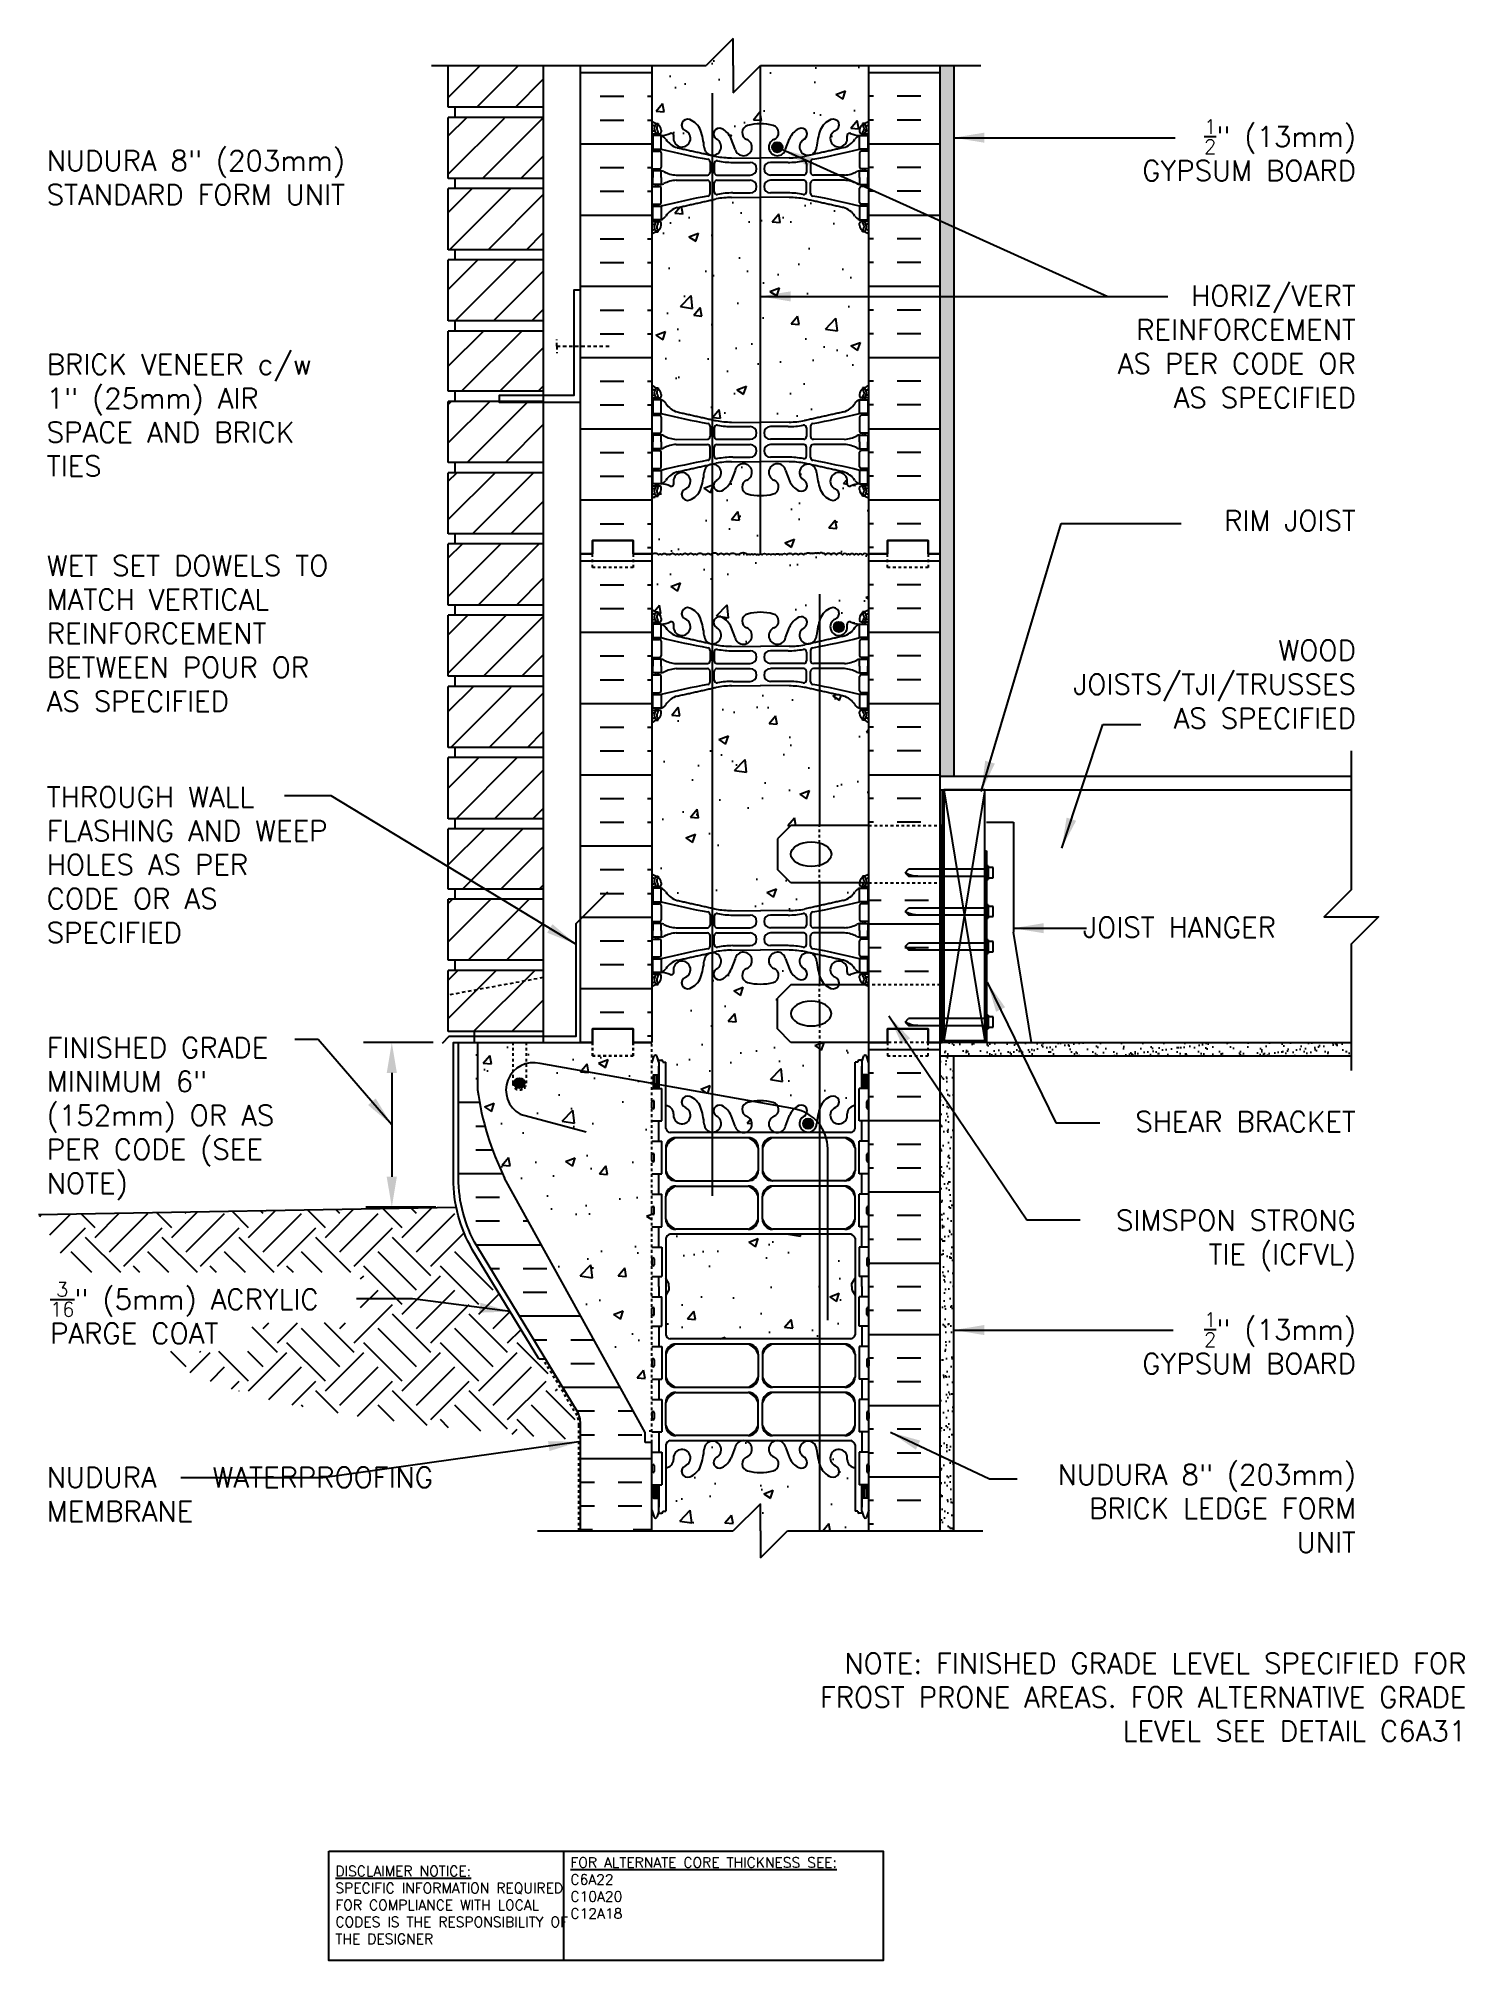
# Model space of a CAD drawing. Header units: inches. Extents: x 103.1 to 155.7, y -23.7 to 47.2.
import ezdxf
from ezdxf.enums import TextEntityAlignment as Align

# ---------------------------------------------------------------- set-up
doc = ezdxf.new("R2010")
doc.units = ezdxf.units.IN
doc.header["$LTSCALE"] = 0.5
doc.header["$MEASUREMENT"] = 0
for name, pattern in [('DASHED2', [0.375, 0.25, -0.125]), ('DASHEDX2', [1.5, 1, -0.5]), ('HIDDEN2', [0.1875, 0.125, -0.0625])]:
    doc.linetypes.add(name, pattern=pattern)
for name, color, linetype in [('HATCH', 12, 'Continuous'), ('Hidden2', 12, 'HIDDEN2'), ('line25', 2, 'Continuous'), ('LINE3', 3, 'Continuous'), ('LINE50', 5, 'Continuous'), ('LINE9', 9, 'Continuous'), ('TEXT', 4, 'Continuous'), ('Web_Edge', 9, 'Continuous')]:
    doc.layers.add(name, color=color, linetype=linetype)
doc.styles.add('DIM', font='romans.shx', dxfattribs={"width": 0.7})
doc.styles.add('ROMANS', font='romans.shx', dxfattribs={"height": 1.125})
doc.styles.get("Standard").update_dxf_attribs({"font": 'romans.shx', "height": 1.125})
doc.dimstyles.new('ext_12', dxfattribs={"dimscale": 12, "dimtxt": 0.09375, "dimasz": 0.09375, "dimexe": 0.09375, "dimexo": 0.0625, "dimgap": 0.0625, "dimtad": 1, "dimdec": 1, "dimzin": 3, "dimdsep": 46, "dimlunit": 4, "dimtxsty": 'DIM', "dimcen": 0.09, "dimdle": 0.09375, "dimclrt": 4, "dimadec": 0, "dimazin": 0, "dimtfac": 1, "dimtdec": 1, "dimtmove": 2, "dimatfit": 3, "dimfxl": 1, "dimfrac": 2, "dimtolj": 1, "dimtzin": 0, "dimarcsym": 0})
pattern_1 = [(37.5, (79.04397, -9.0785), (-0.0157483, 0.481706), [0, -0.38, 0, -0.425, 0, -0.40625]), (7.5, (79.044, -9.0785), (0.442444, 0.7055365), [0, -0.205, 0, -0.3425, 0, -0.13125]), (327.5, (78.73647, -9.0785), (0.7785355, 0.0014148), [0, -0.125, 0, -0.45, 0, -0.5875]), (317.5, (78.7365, -9.0785), (0.7515317, 0.219419), [0, -0.0625, 0, -0.295, 0, -0.3375])]

msp = doc.modelspace()

# ---------------------------------------------------------------- texts
at = {"layer": 'TEXT', "style": 'ROMANS'}
msp.add_text(' JOIST HANGER', height=0.75, dxfattribs=at).set_placement((141.1, 14.416), align=Align.MIDDLE_LEFT)
at = {"layer": 'TEXT', "char_height": 0.75, "style": 'ROMANS'}
for s, insert, width, attachment_point in [('\\A1;{\\H0.7x;\\S1/2;}" (13mm) GYPSUM BOARD', (151.666, 43.058), 9.81059, 6), ('NUDURA 8" (203mm) STANDARD FORM UNIT', (103.416, 41.045), 12.47209, 7), ('\\A1;{\\H1x;HORIZ/VERT REINFORCEMENT AS PER CODE OR AS SPECIFIED}', (151.666, 35.815), 9.81059, 6), ('BRICK VENEER c/w 1" (25mm) AIR SPACE AND BRICK TIES', (103.416, 31.04), 12.0084, 7), ('RIM JOIST', (151.666, 29.406), 11.43486, 6), ('WET SET DOWELS TO MATCH VERTICAL REINFORCEMENT BETWEEN POUR OR AS SPECIFIED', (103.416, 22.373), 12.0084, 7), ('WOOD JOISTS/TJI/TRUSSES AS SPECIFIED', (151.666, 23.372), 11.43486, 6), ('THROUGH WALL FLASHING AND WEEP HOLES AS PER CODE OR AS SPECIFIED', (103.416, 16.723), 11.43486, 4), ('FINISHED GRADE MINIMUM 6" (152mm) OR AS PER CODE (SEE NOTE)', (103.416, 7.361), 10.75183, 4), ('SHEAR BRACKET', (151.666, 7.254), 11.43486, 6), ('SIMSPON STRONG TIE (ICFVL)', (151.666, 2.866), 10.60311, 6), ('\\A1;{\\H0.7x;\\S3/16;}" (5mm) ACRYLIC PARGE COAT', (103.541, 0.205), 11.43486, 4), ('\\A1;{\\H0.7x;\\S1/2;}" (13mm) GYPSUM BOARD', (151.666, -0.91), 9.78994, 6), ('NUDURA    WATERPROOFING MEMBRANE ', (103.416, -6.478), 16.25496, 4), ('NUDURA 8" (203mm) BRICK LEDGE FORM UNIT', (151.666, -7), 12.40296, 6), ('\\A1;NOTE: FINISHED GRADE LEVEL SPECIFIED FOR FROST PRONE AREAS. FOR ALTERNATIVE GRADE LEVEL SEE DETAIL C6A31', (155.736, -13.954), 27.2137, 6)]:
    msp.add_mtext(s, dxfattribs=dict(at, insert=insert, width=width, attachment_point=attachment_point))
at = {"layer": 'TEXT', "char_height": 0.375, "attachment_point": 4}
for s, insert, width in [('{\\LDISCLAIMER NOTICE:}\\PSPECIFIC INFORMATION REQUIRED FOR COMPLIANCE WITH LOCAL CODES IS THE RESPONSIBILITY OF THE DESIGNER', (114.058, -21.613), 9.3349), ('{\\LFOR ALTERNATE CORE THICKNESS SEE:\\P}C6A22\\PC10A20\\PC12A18', (122.72, -20.986), 15.5553)]:
    msp.add_mtext(s, dxfattribs=dict(at, insert=insert, width=width))

# ---------------------------------------------------------------- blocks, each defined once
blk = doc.blocks.new('A$C3BE81C1F')
at = {"layer": 'LINE3'}
for p, q in [((6.106, 0.764), (-3.267, 2.437)), ((-4.004, 0.572), (-1.571, -0.08)), ((7.335, -7.021), (7.335, -0.712))]:
    blk.add_line(p, q, dxfattribs=at)
for centre, radius, start, end in [((-3.509, 1.454), 1.012, 76.18405, 240.69065), ((5.835, -0.712), 1.5, 360, 79.57853)]:
    blk.add_arc(centre, radius, start, end, dxfattribs=at)

# ---------------------------------------------------------------- hatches: boundary and pattern name
at = {"layer": 'HATCH'}
h = msp.add_hatch(dxfattribs=at)
h.set_pattern_fill('AR-CONC', color=256, scale=0.5)
h.paths.add_polyline_path([(129.708, 46.164), (128.72, 45.176), (128.72, 46.176), (128.72, 47.176), (127.72, 46.176), (125.72, 46.176), (125.72, 44.141, 0.088416), (125.866, 44.044), (125.956, 44.044), (125.956, 44.002, -0.249069), (126.066, 43.795), (126.066, 43.728, -0.414214), (126.003, 43.665), (125.956, 43.665), (125.956, 43.595), (126.061, 43.595, 0.085348), (126.39, 43.671, -0.669601), (126.523, 43.55, 2.087231), (126.957, 43.775, -1), (127.12, 44.184, -0.21345), (127.512, 43.794, -0.069923), (127.649, 43.151, 1.702394), (128.099, 43.463, -0.940793), (128.303, 43.846, -0.173075), (128.649, 43.48), (128.791, 43.093, 1.612474), (129.223, 43.453, -0.734872), (129.246, 43.964, -0.066822), (129.708, 44.026)])
edge = h.paths.add_edge_path()
edge.add_arc((133.374, 39.588), 0.5, 46.21089, 66.42182)
edge.add_line((133.574, 40.046), (133.484, 40.046))
edge.add_line((133.484, 40.046), (133.484, 40.088))
edge.add_arc((133.624, 40.295), 0.25, 180, 235.9442, ccw=False)
edge.add_line((133.374, 40.295), (133.374, 40.363))
edge.add_arc((133.436, 40.363), 0.0625, 90, 180, ccw=False)
edge.add_line((133.436, 40.425), (133.484, 40.425))
edge.add_line((133.484, 40.425), (133.484, 40.495))
edge.add_line((133.484, 40.495), (133.379, 40.495))
edge.add_arc((133.501, 40.838), 0.364, 214.97751, 250.33874, ccw=False)
edge.add_arc((132.578, 40.226), 0.743, 32.79192, 73.81071)
edge.add_spline(control_points=[(132.786, 40.94), (131.348, 41.261)], knot_values=[0, 0, 1, 1], degree=1, periodic=0)
edge.add_arc((130.792, 38.329), 2.984, 79.25462, 90.09947)
edge.add_line((130.787, 41.313), (129.72, 41.329))
edge.add_line((129.72, 41.329), (129.708, 41.329))
edge.add_line((129.708, 41.329), (129.708, 33.022))
edge.add_line((129.708, 33.022), (129.72, 33.022))
edge.add_line((129.72, 33.022), (130.787, 33.038))
edge.add_arc((130.792, 36.022), 2.984, 269.90053, 280.74538)
edge.add_spline(control_points=[(131.348, 33.09), (132.786, 33.411)], knot_values=[0, 0, 1, 1], degree=1, periodic=0)
edge.add_arc((132.578, 34.125), 0.743, 286.18929, 327.20808)
edge.add_arc((133.501, 33.514), 0.364, 109.66126, 145.02249, ccw=False)
edge.add_line((133.379, 33.856), (133.484, 33.856))
edge.add_line((133.484, 33.856), (133.484, 33.926))
edge.add_line((133.484, 33.926), (133.436, 33.926))
edge.add_arc((133.436, 33.989), 0.0625, 180, 270, ccw=False)
edge.add_line((133.374, 33.989), (133.374, 34.056))
edge.add_arc((133.624, 34.056), 0.25, 124.0558, 180, ccw=False)
edge.add_line((133.484, 34.263), (133.484, 34.305))
edge.add_line((133.484, 34.305), (133.574, 34.305))
edge.add_arc((133.374, 34.763), 0.5, 293.57818, 313.78911)
edge.add_line((133.72, 34.402), (133.72, 39.949))
h.paths.add_polyline_path([(126.957, 30.576, 2.087231), (126.523, 30.801, -0.669601), (126.39, 30.681, 0.085348), (126.061, 30.756), (125.956, 30.756), (125.956, 30.686), (126.003, 30.686, -0.414214), (126.066, 30.624), (126.066, 30.556, -0.249069), (125.956, 30.349), (125.956, 30.307), (125.866, 30.307, 0.088416), (125.72, 30.21), (125.72, 28.176), (125.72, 28.146, -0.484838), (125.969, 28.146, -0.520567), (126.09, 28.146, -0.520567), (126.273, 28.146, -0.520567), (126.378, 28.146, -0.520567), (126.588, 28.146, -0.520567), (126.714, 28.146, -0.520567), (126.84, 28.146, -0.520567), (127.05, 28.146, -0.520567), (127.26, 28.146, -0.520567), (127.38, 28.146, -0.520567), (127.606, 28.146, -0.520567), (127.7, 28.146, -0.520567), (127.889, 28.146, -0.10319), (127.94, 28.193), (127.94, 31.483, 0.365763), (127.649, 31.201, -0.069923), (127.512, 30.557, -0.21345), (127.12, 30.168, -1)])
h.paths.add_polyline_path([(129.708, 30.326, -0.066822), (129.246, 30.388, -0.734872), (129.223, 30.899, 1.612474), (128.791, 31.258), (128.649, 30.871, -0.173075), (128.303, 30.505, -0.940793), (128.099, 30.888, 0.823721), (127.94, 31.483), (127.94, 28.193, -0.3961), (128.167, 28.146, -0.520567), (128.377, 28.146, -0.520567), (128.576, 28.146, -0.520567), (128.823, 28.146, -0.520567), (128.933, 28.146, -0.520567), (129.239, 28.146, -0.520567), (129.344, 28.146, -0.520567), (129.46, 28.146, -0.520567), (129.58, 28.146, -0.520567), (129.67, 28.146, -0.17379), (129.708, 28.173)])
h.paths.add_polyline_path([(133.72, 30.21, 0.088416), (133.574, 30.307), (133.484, 30.307), (133.484, 30.349, -0.249069), (133.374, 30.556), (133.374, 30.624, -0.414214), (133.436, 30.686), (133.484, 30.686), (133.484, 30.756), (133.379, 30.756, 0.085348), (133.05, 30.681, -0.669601), (132.917, 30.801, 2.087231), (132.483, 30.576, -1), (132.32, 30.168, -0.21345), (131.927, 30.557, -0.069923), (131.791, 31.201, 1.702394), (131.341, 30.888, -0.940793), (131.137, 30.505, -0.173075), (130.791, 30.871), (130.649, 31.258, 1.612474), (130.217, 30.899, -0.734872), (130.194, 30.388, -0.070129), (129.708, 30.326), (129.708, 28.173, -0.318007), (129.785, 28.146, -0.520567), (129.963, 28.146, -0.520567), (130.11, 28.146, -0.520567), (130.262, 28.146, -0.520567), (130.42, 28.146, -0.520567), (130.52, 28.146, -0.520567), (130.698, 28.146, -0.520567), (130.918, 28.146, -0.520567), (131.112, 28.146, -0.520567), (131.317, 28.146, -0.520567), (131.417, 28.188, -0.520567), (131.548, 28.188, -0.520567), (131.637, 28.188, -0.520567), (131.72, 28.188, -0.520567), (131.803, 28.188, -0.520567), (131.892, 28.188, -0.520567), (132.023, 28.188, -0.520567), (132.123, 28.146, -0.520567), (132.328, 28.146, -0.520567), (132.522, 28.146, -0.520567), (132.742, 28.146, -0.520567), (132.92, 28.146, -0.520567), (133.02, 28.146, -0.520567), (133.177, 28.146, -0.520567), (133.33, 28.146, -0.520567), (133.477, 28.146, -0.520567), (133.655, 28.146, -0.272614), (133.72, 28.176)])
h = msp.add_hatch(dxfattribs=at)
h.set_pattern_fill('ANSI31', color=256, scale=8, style=0)
h.set_pattern_definition([(45, (111.9186, -20.6992), (-0.707107, 0.707107), [])])
h.paths.add_polyline_path([(121.72, 12.826), (118.22, 12.826), (118.22, 10.576), (121.72, 10.576)])
h.paths.add_polyline_path([(121.72, 15.451), (118.22, 15.451), (118.22, 13.201), (121.72, 13.201)])
h.paths.add_polyline_path([(121.72, 18.046), (118.22, 18.046), (118.22, 15.826), (121.72, 15.826)])
h.paths.add_polyline_path([(121.72, 20.671), (118.22, 20.671), (118.22, 18.421), (121.72, 18.421)])
h.paths.add_polyline_path([(121.72, 23.271), (120.095, 23.271), (120.095, 23.296), (118.22, 23.296), (118.22, 21.046), (121.72, 21.046)])
h.paths.add_polyline_path([(121.72, 25.921), (118.22, 25.921), (118.22, 23.671), (121.72, 23.671)])
h.paths.add_polyline_path([(121.72, 28.546), (118.22, 28.546), (118.22, 26.296), (121.72, 26.296)])
h.paths.add_polyline_path([(121.72, 31.171), (118.22, 31.171), (118.22, 28.921), (121.72, 28.921)])
h.paths.add_polyline_path([(121.72, 33.771), (120.095, 33.771), (120.095, 33.796), (118.22, 33.796), (118.22, 31.546), (121.72, 31.546)])
h.paths.add_polyline_path([(121.72, 36.391), (118.22, 36.391), (118.22, 34.171), (121.72, 34.171)])
h.paths.add_polyline_path([(121.72, 39.016), (118.22, 39.016), (118.22, 36.766), (121.72, 36.766)])
h.paths.add_polyline_path([(121.72, 41.641), (118.22, 41.641), (118.22, 39.391), (121.72, 39.391)])
h.paths.add_polyline_path([(121.72, 44.241), (120.095, 44.241), (120.095, 44.266), (118.22, 44.266), (118.22, 42.016), (121.72, 42.016)])
h.paths.add_polyline_path([(121.72, 46.176), (118.22, 46.176), (118.22, 44.641), (121.72, 44.641)])
h = msp.add_hatch(dxfattribs=at)
h.set_pattern_fill('INSUL', color=256, scale=7, style=0)
h.set_pattern_definition([(0, (-2800.4416, -368.834), (0, 2.625), []), (0, (-2800.4416, -367.959), (0, 2.625), [0.875, -0.875]), (0, (-2800.4416, -367.084), (0, 2.625), [0.875, -0.875])])
h.paths.add_polyline_path([(123.095, 28.176), (123.532, 28.176), (123.532, 28.676), (125.032, 28.676), (125.032, 28.176), (125.72, 28.176), (125.72, 46.176), (125.032, 46.176), (125.032, 46.676), (123.532, 46.676), (123.532, 46.176), (123.095, 46.176)])
h = msp.add_hatch(dxfattribs=at)
h.set_pattern_fill('AR-CONC', color=256, scale=0.5)
h.paths.add_polyline_path([(133.72, 46.176), (129.72, 46.176), (129.708, 46.164), (129.708, 44.026, -0.001645), (129.72, 44.026, -0.068475), (130.194, 43.964, -0.734872), (130.217, 43.453, 1.612474), (130.649, 43.093), (130.791, 43.48, -0.173075), (131.137, 43.846, -0.940793), (131.341, 43.463, 1.753171), (131.792, 43.167, -0.068226), (131.927, 43.794, -0.21345), (132.32, 44.184, -1), (132.483, 43.775, 2.087231), (132.917, 43.55, -0.669601), (133.05, 43.671, 0.085348), (133.379, 43.595), (133.484, 43.595), (133.484, 43.665), (133.436, 43.665, -0.414214), (133.374, 43.728), (133.374, 43.795, -0.249069), (133.484, 44.002), (133.484, 44.044), (133.574, 44.044, 0.088416), (133.72, 44.141)])
h.paths.add_polyline_path([(130.531, 43.166, -1), (130.156, 43.166, -1)], flags=16)
h = msp.add_hatch(dxfattribs=at)
h.set_pattern_fill('INSUL', color=256, scale=7, style=0)
h.set_pattern_definition([(180, (3059.8816, -368.834), (0, 2.625), []), (180, (3059.8816, -367.959), (0, 2.625), [0.875, -0.875]), (180, (3059.8816, -367.084), (0, 2.625), [0.875, -0.875])])
h.paths.add_polyline_path([(136.345, 28.176), (135.907, 28.176), (135.907, 28.676), (134.407, 28.676), (134.407, 28.176), (133.72, 28.176), (133.72, 46.176), (134.407, 46.176), (134.407, 46.676), (135.907, 46.676), (135.907, 46.176), (136.345, 46.176)])
h = msp.add_hatch(dxfattribs=at)
h.set_pattern_fill('AR-SAND', color=256, scale=0.25, style=0)
h.set_pattern_definition(pattern_1)
h.paths.add_polyline_path([(136.845, 46.176), (136.345, 46.176), (136.345, 28.176), (136.345, 19.988), (136.845, 19.988)])
h = msp.add_hatch(dxfattribs=at)
h.set_pattern_fill('AR-CONC', color=256, scale=0.5)
edge = h.paths.add_edge_path()
edge.add_line((129.708, 41.329), (128.653, 41.313))
edge.add_arc((128.648, 38.329), 2.984, 89.90053, 100.74538)
edge.add_spline(control_points=[(128.092, 41.261), (127.94, 41.227)], knot_values=[0.894087, 0.894087, 1, 1], degree=1, periodic=0)
edge.add_line((127.94, 41.227), (127.94, 33.124))
edge.add_spline(control_points=[(127.94, 33.124), (128.092, 33.09)], knot_values=[0.894087, 0.894087, 1, 1], degree=1, periodic=0)
edge.add_arc((128.648, 36.022), 2.984, 259.25462, 270.09947)
edge.add_line((128.653, 33.038), (129.708, 33.022))
edge.add_line((129.708, 33.022), (129.708, 41.329))
edge = h.paths.add_edge_path()
edge.add_spline(control_points=[(127.94, 41.227), (126.654, 40.94)], knot_values=[0, 0, 0.894087, 0.894087], degree=1, periodic=0)
edge.add_arc((126.862, 40.226), 0.743, 106.18929, 147.20808)
edge.add_arc((125.939, 40.838), 0.364, 289.66126, 325.02249, ccw=False)
edge.add_line((126.061, 40.495), (125.956, 40.495))
edge.add_line((125.956, 40.495), (125.956, 40.425))
edge.add_line((125.956, 40.425), (126.003, 40.425))
edge.add_arc((126.003, 40.363), 0.0625, 0, 90, ccw=False)
edge.add_line((126.066, 40.363), (126.066, 40.295))
edge.add_arc((125.816, 40.295), 0.25, 304.0558, 360, ccw=False)
edge.add_line((125.956, 40.088), (125.956, 40.046))
edge.add_line((125.956, 40.046), (125.866, 40.046))
edge.add_arc((126.066, 39.588), 0.5, 113.57818, 133.78911)
edge.add_line((125.72, 39.949), (125.72, 34.402))
edge.add_arc((126.066, 34.763), 0.5, 226.21089, 246.42182)
edge.add_line((125.866, 34.305), (125.956, 34.305))
edge.add_line((125.956, 34.305), (125.956, 34.263))
edge.add_arc((125.816, 34.056), 0.25, 0, 55.9442, ccw=False)
edge.add_line((126.066, 34.056), (126.066, 33.989))
edge.add_arc((126.003, 33.989), 0.0625, -90, 0, ccw=False)
edge.add_line((126.003, 33.926), (125.956, 33.926))
edge.add_line((125.956, 33.926), (125.956, 33.856))
edge.add_line((125.956, 33.856), (126.061, 33.856))
edge.add_arc((125.939, 33.514), 0.364, 34.97751, 70.33874, ccw=False)
edge.add_arc((126.862, 34.125), 0.743, 212.79192, 253.81071)
edge.add_spline(control_points=[(126.654, 33.411), (127.94, 33.124)], knot_values=[0, 0, 0.894087, 0.894087], degree=1, periodic=0)
edge.add_line((127.94, 33.124), (127.94, 41.227))
h.paths.add_polyline_path([(133.72, 28.176, 0.272614), (133.655, 28.146, 0.520567), (133.477, 28.146, 0.520567), (133.33, 28.146, 0.520567), (133.177, 28.146, 0.520567), (133.02, 28.146, 0.520567), (132.92, 28.146, 0.520567), (132.742, 28.146, 0.520567), (132.522, 28.146, 0.520567), (132.328, 28.146, 0.520567), (132.123, 28.146, 0.520567), (132.023, 28.188, 0.520567), (131.892, 28.188, 0.520567), (131.803, 28.188, 0.520567), (131.72, 28.188, 0.520567), (131.637, 28.188, 0.520567), (131.548, 28.188, 0.520567), (131.417, 28.188, 0.520567), (131.317, 28.146, 0.520567), (131.112, 28.146, 0.520567), (130.918, 28.146, 0.520567), (130.698, 28.146, 0.520567), (130.52, 28.146, 0.520567), (130.42, 28.146, 0.520567), (130.262, 28.146, 0.520567), (130.11, 28.146, 0.520567), (129.963, 28.146, 0.520567), (129.785, 28.146, 0.520567), (129.67, 28.146, 0.520567), (129.58, 28.146, 0.520567), (129.46, 28.146, 0.520567), (129.344, 28.146, 0.520567), (129.239, 28.146, 0.520567), (128.933, 28.146, 0.520567), (128.823, 28.146, 0.520567), (128.576, 28.146, 0.520567), (128.377, 28.146, 0.520567), (128.167, 28.146, 0.3961), (127.94, 28.193), (127.94, 24.869, 0.823721), (128.099, 25.463, -0.940793), (128.303, 25.846, -0.173075), (128.649, 25.48), (128.791, 25.093, 1.612474), (129.223, 25.453, -0.734872), (129.246, 25.964, -0.068475), (129.72, 26.026, -0.068475), (130.194, 25.964, -0.734872), (130.217, 25.453, 1.612474), (130.649, 25.093), (130.791, 25.48, -0.173075), (131.137, 25.846, -0.940793), (131.341, 25.463, 1.753171), (131.792, 25.167, -0.068226), (131.927, 25.794, -0.21345), (132.32, 26.184, -1), (132.483, 25.775, 2.087231), (132.917, 25.55, -0.669601), (133.05, 25.671, 0.085348), (133.379, 25.595), (133.484, 25.595), (133.484, 25.665), (133.436, 25.665, -0.414214), (133.374, 25.728), (133.374, 25.795, -0.249069), (133.484, 26.002), (133.484, 26.044), (133.574, 26.044, 0.088416), (133.72, 26.141)])
h.paths.add_polyline_path([(132.797, 25.488, -1), (132.422, 25.488, -1)], flags=16)
h.paths.add_polyline_path([(127.94, 27.763), (126.86, 27.763), (125.72, 27.763), (125.72, 26.141, 0.088416), (125.866, 26.044), (125.956, 26.044), (125.956, 26.002, -0.249069), (126.066, 25.795), (126.066, 25.728, -0.414214), (126.003, 25.665), (125.956, 25.665), (125.956, 25.595), (126.061, 25.595, 0.085348), (126.39, 25.671, -0.669601), (126.523, 25.55, 2.087231), (126.957, 25.775, -1), (127.12, 26.184, -0.21345), (127.512, 25.794, -0.068226), (127.648, 25.167, 0.380279), (127.94, 24.869)])
h.paths.add_polyline_path([(127.94, 28.193, 0.10319), (127.889, 28.146, 0.520567), (127.7, 28.146, 0.520567), (127.606, 28.146, 0.520567), (127.38, 28.146, 0.520567), (127.26, 28.146, 0.520567), (127.05, 28.146, 0.520567), (126.84, 28.146, 0.520567), (126.714, 28.146, 0.520567), (126.588, 28.146, 0.520567), (126.378, 28.146, 0.520567), (126.273, 28.146, 0.520567), (126.09, 28.146, 0.520567), (125.969, 28.146, 0.484838), (125.72, 28.146), (125.72, 27.763), (126.86, 27.763), (127.94, 27.763)])
h = msp.add_hatch(dxfattribs=at)
h.set_pattern_fill('INSUL', color=256, scale=7, style=0)
h.set_pattern_definition([(0, (-2800.4416, -386.834), (0, 2.625), []), (0, (-2800.4416, -385.959), (0, 2.625), [0.875, -0.875]), (0, (-2800.4416, -385.084), (0, 2.625), [0.875, -0.875])])
h.paths.add_polyline_path([(123.095, 10.176), (123.532, 10.176), (123.532, 10.676), (125.032, 10.676), (125.032, 10.176), (125.72, 10.176), (125.72, 28.176), (125.032, 28.176), (125.032, 28.676), (123.532, 28.676), (123.532, 28.176), (123.095, 28.176)])
h = msp.add_hatch(dxfattribs=at)
h.set_pattern_fill('INSUL', color=256, scale=7, style=0)
h.set_pattern_definition([(180, (3059.8816, -386.834), (0, 2.625), []), (180, (3059.8816, -385.959), (0, 2.625), [0.875, -0.875]), (180, (3059.8816, -385.084), (0, 2.625), [0.875, -0.875])])
h.paths.add_polyline_path([(133.72, 18.176), (136.345, 18.176), (136.345, 28.176), (135.907, 28.176), (135.907, 28.676), (134.407, 28.676), (134.407, 28.176), (133.72, 28.176)])
h = msp.add_hatch(dxfattribs=at)
h.set_pattern_fill('AR-CONC', color=256, scale=0.5)
h.paths.add_polyline_path([(131.902, -5.369, -0.061625), (131.791, -4.799, 1.629604), (131.32, -5.1, -0.994662), (131.137, -5.495, -0.173075), (130.791, -5.129), (130.649, -4.742, 1.612474), (130.217, -5.101, -0.734872), (130.194, -5.612, -0.068475), (129.72, -5.674, -0.068475), (129.246, -5.612, -0.734872), (129.223, -5.101, 1.612474), (128.791, -4.742), (128.649, -5.129, -0.173075), (128.303, -5.495, -0.994662), (128.12, -5.1, 1.629604), (127.649, -4.799, -0.069923), (127.512, -5.443, -0.21345), (127.12, -5.832, -1), (126.957, -5.424, 2.087231), (126.523, -5.199, -0.380397), (126.23, -5.494), (126.23, -7.096), (126.13, -7.096), (126.13, -7.126, -0.414214), (126.08, -7.176), (125.954, -7.176), (125.911, -7.307, -0.725737), (125.805, -7.326), (125.72, -7.065), (125.72, -7.824), (128.72, -7.824), (129.72, -6.824), (129.72, -7.824), (129.72, -8.824), (130.72, -7.824), (131.902, -7.824)])
h.paths.add_polyline_path([(133.21, -5.494, -0.380392), (132.917, -5.199, 2.087231), (132.483, -5.424, -1), (132.32, -5.832, -0.21345), (131.927, -5.443, -0.008263), (131.902, -5.369), (131.902, -7.824), (133.72, -7.824), (133.72, -7.065), (133.641, -7.307, -0.725737), (133.535, -7.326), (133.486, -7.176), (133.36, -7.176, -0.414214), (133.31, -7.126), (133.31, -7.096), (133.21, -7.096)])
h.paths.add_polyline_path([(131.902, 3.105), (126.391, 3.105, 0.268156), (126.23, 2.957), (126.23, 1.488), (126.35, 1.288), (126.35, 1.176), (126.35, 1.063), (126.23, 0.863), (126.23, -0.606, 0.268156), (126.391, -0.754), (131.902, -0.754)])
h.paths.add_polyline_path([(133.21, 0.863), (133.09, 1.063), (133.09, 1.176), (133.09, 1.288), (133.21, 1.488), (133.21, 2.957, 0.268138), (133.049, 3.105), (131.902, 3.105), (131.902, -0.754), (133.049, -0.754, 0.268138), (133.21, -0.606)])
h.paths.add_polyline_path([(131.902, 10.176), (130.845, 10.176), (130.345, 10.676), (130.345, 11.801), (130.845, 12.301), (131.902, 12.301), (131.902, 12.631, -0.061626), (131.791, 13.201, 1.629604), (131.32, 12.9, -0.994662), (131.137, 12.505, -0.173075), (130.791, 12.871), (130.649, 13.258, 1.612474), (130.217, 12.899, -0.734872), (130.194, 12.388, -0.068475), (129.72, 12.326, -0.068475), (129.246, 12.388, -0.734872), (129.223, 12.899, 1.612474), (128.791, 13.258), (128.649, 12.871, -0.173075), (128.303, 12.505, -0.994662), (128.12, 12.9, 0.791856), (127.94, 13.483), (127.94, 6.869, 0.791861), (128.12, 7.452, -0.994662), (128.303, 7.846, -0.173075), (128.649, 7.48), (128.791, 7.093, 1.612474), (129.223, 7.453, -0.734872), (129.246, 7.964, -0.068475), (129.72, 8.026, -0.068475), (130.194, 7.964, -0.734872), (130.217, 7.453, 1.612474), (130.649, 7.093), (130.791, 7.48, -0.173075), (131.137, 7.846, -0.994662), (131.32, 7.452, 1.629604), (131.791, 7.151, -0.061625), (131.902, 7.721)])
h.paths.add_polyline_path([(131.666, 7.182, -1), (131.291, 7.182, -1)], flags=16)
h.paths.add_polyline_path([(127.94, 13.483, 0.365763), (127.649, 13.201, -0.069923), (127.512, 12.557, -0.21345), (127.12, 12.168, -1), (126.957, 12.576, 2.087231), (126.523, 12.801, -0.669601), (126.39, 12.681, 0.085348), (126.061, 12.756), (125.956, 12.756), (125.956, 12.686), (126.003, 12.686, -0.414214), (126.066, 12.624), (126.066, 12.556, -0.249069), (125.956, 12.349), (125.956, 12.307), (125.866, 12.307, 0.088416), (125.72, 12.21), (125.72, 10.176), (125.72, 9.416), (125.799, 9.658, -0.725737), (125.905, 9.677), (125.954, 9.527), (126.08, 9.527, -0.414214), (126.13, 9.477), (126.13, 9.447), (126.23, 9.447), (126.23, 8.574), (127.94, 8.269)])
h.paths.add_polyline_path([(133.21, 9.447), (133.31, 9.447), (133.31, 9.477, -0.414214), (133.36, 9.527), (133.486, 9.527), (133.529, 9.658, -0.725737), (133.635, 9.677), (133.72, 9.416), (133.72, 10.176), (131.902, 10.176), (131.902, 7.721, -0.008263), (131.927, 7.794, -0.21345), (132.32, 8.184, -1), (132.483, 7.775, 2.087231), (132.917, 7.55, -0.380392), (133.21, 7.845)])
edge = h.paths.add_edge_path()
edge.add_spline(control_points=[(127.94, 23.227), (127.335, 23.092)], knot_values=[0.473522, 0.473522, 0.894087, 0.894087], degree=1, periodic=0)
edge.add_spline(control_points=[(127.335, 23.092), (126.654, 22.94)], knot_values=[0, 0, 0.473522, 0.473522], degree=1, periodic=0)
edge.add_arc((126.862, 22.226), 0.743, 106.18929, 147.20808)
edge.add_arc((125.939, 22.838), 0.364, 289.66126, 325.02249, ccw=False)
edge.add_line((126.061, 22.495), (125.956, 22.495))
edge.add_line((125.956, 22.495), (125.956, 22.425))
edge.add_line((125.956, 22.425), (126.003, 22.425))
edge.add_arc((126.003, 22.363), 0.0625, 0, 90, ccw=False)
edge.add_line((126.066, 22.363), (126.066, 22.295))
edge.add_arc((125.816, 22.295), 0.25, 304.0558, 360, ccw=False)
edge.add_line((125.956, 22.088), (125.956, 22.046))
edge.add_line((125.956, 22.046), (125.866, 22.046))
edge.add_arc((126.066, 21.588), 0.5, 113.57818, 133.78911)
edge.add_line((125.72, 21.949), (125.72, 16.402))
edge.add_arc((126.066, 16.763), 0.5, 226.21089, 246.42182)
edge.add_line((125.866, 16.305), (125.956, 16.305))
edge.add_line((125.956, 16.305), (125.956, 16.263))
edge.add_arc((125.816, 16.056), 0.25, 0, 55.9442, ccw=False)
edge.add_line((126.066, 16.056), (126.066, 15.989))
edge.add_arc((126.003, 15.989), 0.0625, -90, 0, ccw=False)
edge.add_line((126.003, 15.926), (125.956, 15.926))
edge.add_line((125.956, 15.926), (125.956, 15.856))
edge.add_line((125.956, 15.856), (126.061, 15.856))
edge.add_arc((125.939, 15.514), 0.364, 34.97751, 70.33874, ccw=False)
edge.add_arc((126.862, 16.125), 0.743, 212.79192, 253.81071)
edge.add_spline(control_points=[(126.654, 15.411), (127.335, 15.259)], knot_values=[0, 0, 0.473522, 0.473522], degree=1, periodic=0)
edge.add_spline(control_points=[(127.335, 15.259), (127.94, 15.124)], knot_values=[0.473522, 0.473522, 0.894087, 0.894087], degree=1, periodic=0)
edge.add_line((127.94, 15.124), (127.94, 23.227))
edge = h.paths.add_edge_path()
edge.add_arc((133.374, 21.588), 0.5, 46.21089, 66.42182)
edge.add_line((133.574, 22.046), (133.484, 22.046))
edge.add_line((133.484, 22.046), (133.484, 22.088))
edge.add_arc((133.624, 22.295), 0.25, 180, 235.9442, ccw=False)
edge.add_line((133.374, 22.295), (133.374, 22.363))
edge.add_arc((133.436, 22.363), 0.0625, 90, 180, ccw=False)
edge.add_line((133.436, 22.425), (133.484, 22.425))
edge.add_line((133.484, 22.425), (133.484, 22.495))
edge.add_line((133.484, 22.495), (133.379, 22.495))
edge.add_arc((133.501, 22.838), 0.364, 214.97751, 250.33874, ccw=False)
edge.add_arc((132.578, 22.226), 0.743, 32.79192, 73.81071)
edge.add_spline(control_points=[(132.786, 22.94), (131.902, 23.137)], knot_values=[0, 0, 0.614709, 0.614709], degree=1, periodic=0)
edge.add_line((131.902, 23.137), (131.902, 18.176))
edge.add_line((131.902, 18.176), (133.72, 18.176))
edge.add_line((133.72, 18.176), (133.72, 21.949))
edge = h.paths.add_edge_path()
edge.add_line((133.379, 15.856), (133.484, 15.856))
edge.add_line((133.484, 15.856), (133.484, 15.926))
edge.add_line((133.484, 15.926), (133.436, 15.926))
edge.add_arc((133.436, 15.989), 0.0625, 180, 270, ccw=False)
edge.add_line((133.374, 15.989), (133.374, 16.051))
edge.add_line((133.374, 16.051), (131.902, 16.051))
edge.add_line((131.902, 16.051), (131.902, 15.214))
edge.add_spline(control_points=[(131.902, 15.214), (132.786, 15.411)], knot_values=[0, 0, 0.614709, 0.614709], degree=1, periodic=0)
edge.add_arc((132.578, 16.125), 0.743, 286.18929, 327.20808)
edge.add_arc((133.501, 15.514), 0.364, 109.66126, 145.02249, ccw=False)
h = msp.add_hatch(dxfattribs=at)
h.set_pattern_fill('AR-CONC', color=256, scale=0.5)
edge = h.paths.add_edge_path()
edge.add_spline(control_points=[(131.902, 23.137), (131.348, 23.261)], knot_values=[0.614709, 0.614709, 1, 1], degree=1, periodic=0)
edge.add_arc((130.792, 20.329), 2.984, 79.25462, 90.09947)
edge.add_line((130.787, 23.313), (129.72, 23.329))
edge.add_line((129.72, 23.329), (128.653, 23.313))
edge.add_arc((128.648, 20.329), 2.984, 89.90053, 100.74538)
edge.add_spline(control_points=[(128.092, 23.261), (127.94, 23.227)], knot_values=[0.894087, 0.894087, 1, 1], degree=1, periodic=0)
edge.add_line((127.94, 23.227), (127.94, 15.124))
edge.add_spline(control_points=[(127.94, 15.124), (128.092, 15.09)], knot_values=[0.894087, 0.894087, 1, 1], degree=1, periodic=0)
edge.add_arc((128.648, 18.022), 2.984, 259.25462, 270.09947)
edge.add_line((128.653, 15.038), (129.72, 15.022))
edge.add_line((129.72, 15.022), (130.787, 15.038))
edge.add_arc((130.792, 18.022), 2.984, 269.90053, 280.74538)
edge.add_spline(control_points=[(131.348, 15.09), (131.902, 15.214)], knot_values=[0.614709, 0.614709, 1, 1], degree=1, periodic=0)
edge.add_line((131.902, 15.214), (131.902, 16.051))
edge.add_line((131.902, 16.051), (130.845, 16.051))
edge.add_line((130.845, 16.051), (130.345, 16.551))
edge.add_line((130.345, 16.551), (130.345, 17.676))
edge.add_line((130.345, 17.676), (130.845, 18.176))
edge.add_line((130.845, 18.176), (131.902, 18.176))
edge.add_line((131.902, 18.176), (131.902, 23.137))
h = msp.add_hatch(dxfattribs=at)
h.set_pattern_fill('INSUL', color=256, scale=7, style=0)
h.set_pattern_definition([(0, (79.044, -9.0785), (0, 2.625), []), (0, (79.044, -8.2035), (0, 2.625), [0.875, -0.875]), (0, (79.044, -7.3285), (0, 2.625), [0.875, -0.875])])
h.paths.add_polyline_path([(136.345, 16.051), (133.72, 16.051), (133.72, 12.301), (136.345, 12.301)])
h = msp.add_hatch(dxfattribs=at)
h.set_pattern_fill('INSUL', color=256, scale=7, style=0)
h.set_pattern_definition([(180, (3059.8816, -404.834), (0, 2.625), []), (180, (3059.8816, -403.959), (0, 2.625), [0.875, -0.875]), (180, (3059.8816, -403.084), (0, 2.625), [0.875, -0.875])])
h.paths.add_polyline_path([(136.345, -7.824), (135.907, -7.824), (135.907, -7.324), (134.407, -7.324), (134.407, -7.824), (133.72, -7.824), (133.72, 10.176), (134.407, 10.176), (134.407, 10.676), (135.907, 10.676), (135.907, 10.176), (136.345, 10.176)])
h = msp.add_hatch(dxfattribs=at)
h.set_pattern_fill('INSUL', color=256, scale=7, style=0)
h.set_pattern_definition([(0, (-2876.7708, -430.4066), (0, 2.625), []), (0, (-2876.7708, -429.5316), (0, 2.625), [0.875, -0.875]), (0, (-2876.7708, -428.6566), (0, 2.625), [0.875, -0.875])])
h.paths.add_polyline_path([(120.295, 5.176, -0.079579), (119.295, 8.426), (119.295, 10.176), (118.595, 10.176), (118.595, 5.176, 0.131652), (119.265, 2.676), (123.003, -3.474, -0.10438), (123.095, -3.949), (123.095, -7.824), (123.532, -7.824), (123.532, -7.324), (125.032, -7.324), (125.032, -7.824), (125.72, -7.824), (125.72, -4.574), (125.47, -4.574), (125.47, -4.199)])
h = msp.add_hatch(dxfattribs=at)
h.set_pattern_fill('AR-CONC', color=256, scale=0.5, style=0)
h.set_pattern_definition([(50, (77.044, -9.0785), (3.5863, -0.31376), [0.375, -4.125]), (355, (77.044, -9.0785), (-0.69376, 3.76096), [0.3, -3.3]), (100.4514, (77.343, -9.1047), (2.89255, 3.4472), [0.3187, -3.5057]), (46.184, (77.044, -8.0785), (5.3362, -0.8276), [0.5625, -6.1875]), (96.636, (77.4887, -8.1475), (4.6733, 4.8706), [0.47805, -5.25856]), (351.184, (77.044, -8.0785), (4.6733, 4.8706), [0.45, -4.95]), (21, (77.544, -8.3285), (2.98454, -2.0131), [0.375, -4.125]), (326, (77.544, -8.3285), (1.21658, 3.62575), [0.3, -3.3]), (71.4514, (77.7927, -8.4963), (4.20111, 1.61265), [0.3187, -3.5057]), (37.5, (77.044, -9.0785), (0.0608, 1.66447), [0, -3.26, 0, -3.35, 0, -3.3125]), (7.5, (77.044, -9.0785), (1.31535, 1.97206), [0, -1.91, 0, -3.185, 0, -1.2625]), (327.5, (75.929, -9.0785), (2.669112, -0.112774), [0, -1.25, 0, -3.9, 0, -5.175]), (317.5, (75.429, -9.0785), (2.91593, 0.50052), [0, -1.625, 0, -2.59, 0, -3.675])])
h.paths.add_polyline_path([(125.47, -4.199), (125.47, -4.574), (125.72, -4.574), (125.72, 8.677), (121.808, 9.375, 0.119457), (121.095, 9.328), (121.095, 8.676, -1), (120.595, 8.676), (120.595, 10.176), (119.295, 10.176), (119.295, 8.426, 0.079579), (120.295, 5.176)])
h.paths.add_polyline_path([(125.72, 10.176), (125.032, 10.176), (125.032, 9.676), (123.532, 9.676), (123.532, 10.176), (123.095, 10.176), (121.095, 10.176), (121.095, 9.328, -0.121925), (121.822, 9.373), (125.72, 8.677)], flags=17)
h = msp.add_hatch(dxfattribs=at)
h.set_pattern_fill('AR-SAND', color=256, scale=0.25, style=0)
h.set_pattern_definition(pattern_1)
h.paths.add_polyline_path([(151.496, 9.676), (151.496, 10.176), (138.05, 10.176), (136.425, 10.176), (136.345, 10.176), (136.345, 9.676)])
h = msp.add_hatch(dxfattribs=at)
h.set_pattern_fill('AR-SAND', color=256, scale=0.25, style=0)
h.set_pattern_definition(pattern_1)
h.paths.add_polyline_path([(136.845, 9.676), (136.345, 9.676), (136.345, -7.824), (136.845, -7.824)])
h = msp.add_hatch(dxfattribs=at)
h.set_pattern_fill('EARTH', color=256, scale=8, angle=45, style=0)
h.set_pattern_definition([(45, (111.9186, -20.6992), (2e-16, 2.82843), [2, -2]), (45, (111.3883, -20.1688), (2e-16, 2.82843), [2, -2]), (45, (110.858, -19.6385), (2e-16, 2.82843), [2, -2]), (135, (110.858, -19.285), (-2.82843, 4e-16), [2, -2]), (135, (111.3883, -18.7546), (-2.82843, 4e-16), [2, -2]), (135, (111.9186, -18.2243), (-2.82843, 4e-16), [2, -2])])
edge = h.paths.add_edge_path()
edge.add_line((122.907, -4.483), (122.907, -3.948))
edge.add_arc((121.924, -3.93), 0.984, 358.97193, 382.1268)
edge.add_line((122.835, -3.559), (121.555, -1.482))
edge.add_line((121.555, -1.482), (120.244, 0.674))
edge.add_line((120.244, 0.674), (119.301, 0.148))
edge.add_line((119.301, 0.148), (112.966, -3.278))
edge.add_line((112.966, -3.278), (113.728, -3.426))
edge.add_line((113.728, -3.426), (115.507, -3.698))
edge.add_line((115.507, -3.698), (117.624, -3.962))
edge.add_line((117.624, -3.962), (120.135, -4.227))
edge.add_line((120.135, -4.227), (122.907, -4.483))
edge = h.paths.add_edge_path()
edge.add_line((110.991, -1.218), (107.315, -1.218))
edge.add_line((107.315, -1.218), (107.978, -1.626))
edge.add_line((107.978, -1.626), (108.889, -2.076))
edge.add_line((108.889, -2.076), (109.869, -2.47))
edge.add_line((109.869, -2.47), (110.965, -2.82))
edge.add_line((110.965, -2.82), (112.233, -3.136))
edge.add_line((112.233, -3.136), (112.966, -3.278))
edge.add_line((112.966, -3.278), (119.301, 0.148))
edge.add_line((119.301, 0.148), (120.244, 0.674))
edge.add_line((120.244, 0.674), (119.104, 2.55))
edge.add_arc((123.595, 5.146), 5.187, 191.64391, 210.02356, ccw=False)
edge.add_line((118.514, 4.099), (103.114, 3.83))
edge.add_line((103.114, 3.83), (103.19, 3.679))
edge.add_line((103.19, 3.679), (103.961, 2.351))
edge.add_line((103.961, 2.351), (104.413, 1.694))
edge.add_line((104.413, 1.694), (114.989, 1.694))
edge.add_line((114.989, 1.694), (114.989, -0.157))
edge.add_line((114.989, -0.157), (110.991, -0.157))
edge.add_line((110.991, -0.157), (110.991, -1.218))
at = {"layer": 'LINE3'}
for points in [[(130.156, 43.166, 1), (130.531, 43.166, 1)], [(132.422, 25.488, 1), (132.797, 25.488, 1)], [(120.657, 8.676, 1), (121.032, 8.676, 1)], [(131.291, 7.182, 1), (131.666, 7.182, 1)]]:
    msp.add_hatch(color=256, dxfattribs=at).paths.add_polyline_path(points)

# ---------------------------------------------------------------- linework, layer by layer
at = {"color": 3, "linetype": 'HIDDEN2'}
for p, q in [((131.902, 17.527), (131.902, 18.176)), ((131.902, 16.051), (131.902, 16.7)), ((131.902, 11.652), (131.902, 12.301)), ((131.902, 10.825), (131.902, 10.176))]:
    msp.add_line(p, q, dxfattribs=at)
at = {"layer": 'HATCH'}
for points in [[(125.72, 28.146, -0.484838), (125.969, 28.146, -0.520567), (126.09, 28.146, -0.520567), (126.273, 28.146, -0.520567), (126.378, 28.146, -0.520567), (126.588, 28.146, -0.520567), (126.714, 28.146, -0.520567), (126.84, 28.146, -0.520567), (127.05, 28.146, -0.520567), (127.26, 28.146, -0.520567), (127.38, 28.146, -0.520567), (127.606, 28.146, -0.520567), (127.7, 28.146, -0.520567), (127.889, 28.146, -0.520567), (128.167, 28.146, -0.520567), (128.377, 28.146, -0.520567), (128.576, 28.146, -0.520567), (128.823, 28.146, -0.520567), (128.933, 28.146, -0.520567), (129.239, 28.146, -0.520567), (129.344, 28.146, -0.520567), (129.46, 28.146, -0.520567), (129.58, 28.146, -0.520567), (129.67, 28.146, -0.520567), (129.785, 28.146, -0.520567), (129.963, 28.146, -0.520567), (130.11, 28.146, -0.520567), (130.262, 28.146, -0.520567), (130.42, 28.146, -0.520567), (130.52, 28.146, -0.520567), (130.698, 28.146, -0.520567), (130.918, 28.146, -0.520567), (131.112, 28.146, -0.520567), (131.317, 28.146, -0.520567), (131.417, 28.188, -0.520567), (131.548, 28.188, -0.520567), (131.637, 28.188, -0.520567), (131.72, 28.188)], [(133.72, 28.176, 0.272614), (133.655, 28.146, 0.520567), (133.477, 28.146, 0.520567), (133.33, 28.146, 0.520567), (133.177, 28.146, 0.520567), (133.02, 28.146, 0.520567), (132.92, 28.146, 0.520567), (132.742, 28.146, 0.520567), (132.522, 28.146, 0.520567), (132.328, 28.146, 0.520567), (132.123, 28.146, 0.520567), (132.023, 28.188, 0.520567), (131.892, 28.188, 0.520567), (131.803, 28.188, 0.520567), (131.72, 28.188)]]:
    msp.add_lwpolyline(points, format="xyb", dxfattribs=at)
at = {"layer": 'Hidden2', "color": 9}
for p, q in [((119.295, 10.176), (120.595, 10.176)), ((121.095, 10.176), (123.095, 10.176))]:
    msp.add_line(p, q, dxfattribs=at)
at = {"layer": 'Hidden2'}
for p, q in [((119.295, 10.176), (120.595, 10.176)), ((120.595, 10.176), (120.595, 8.676)), ((121.095, 10.176), (123.095, 10.176)), ((121.095, 8.676), (121.095, 10.176)), ((125.72, -4.574), (125.72, 10.176))]:
    msp.add_line(p, q, dxfattribs=at)
msp.add_arc((120.845, 8.676), 0.25, 180, 0, dxfattribs=at)
at = {"layer": 'line25'}
for p, q in [((118.22, 44.641), (118.22, 46.176)), ((121.72, 46.176), (121.72, 10.201)), ((125.72, 46.176), (125.72, 28.176)), ((133.72, 28.176), (133.72, 46.176)), ((121.72, 44.641), (118.22, 44.641)), ((118.47, 44.266), (118.47, 44.641)), ((118.22, 42.016), (118.22, 44.266)), ((121.72, 44.266), (118.22, 44.266)), ((121.72, 42.016), (118.22, 42.016)), ((118.47, 41.641), (118.47, 42.016)), ((121.72, 41.641), (118.22, 41.641)), ((118.22, 39.391), (118.22, 41.641)), ((121.72, 39.391), (118.22, 39.391)), ((118.22, 36.766), (118.22, 39.016)), ((121.72, 39.016), (118.22, 39.016)), ((118.47, 39.016), (118.47, 39.391)), ((121.72, 36.766), (118.22, 36.766)), ((118.22, 34.171), (118.22, 36.391)), ((121.72, 36.391), (118.22, 36.391)), ((118.47, 36.391), (118.47, 36.766)), ((121.72, 34.171), (118.22, 34.171)), ((118.47, 33.796), (118.47, 34.171)), ((118.22, 31.546), (118.22, 33.796)), ((121.72, 33.796), (118.22, 33.796)), ((121.72, 31.546), (118.22, 31.546)), ((118.22, 28.921), (118.22, 31.171)), ((121.72, 31.171), (118.22, 31.171)), ((118.47, 31.171), (118.47, 31.546)), ((121.72, 28.921), (118.22, 28.921)), ((121.72, 28.546), (118.22, 28.546)), ((118.22, 26.296), (118.22, 28.546)), ((118.47, 28.546), (118.47, 28.921)), ((125.72, 28.176), (125.72, 10.176)), ((133.72, 4.551), (133.72, 28.176)), ((121.72, 26.296), (118.22, 26.296)), ((118.47, 25.921), (118.47, 26.296)), ((121.72, 25.921), (118.22, 25.921)), ((118.22, 23.671), (118.22, 25.921)), ((121.72, 23.671), (118.22, 23.671)), ((118.47, 23.296), (118.47, 23.671)), ((121.72, 23.296), (118.22, 23.296)), ((118.22, 21.046), (118.22, 23.296)), ((121.72, 21.046), (118.22, 21.046)), ((121.72, 20.671), (118.22, 20.671)), ((118.22, 18.421), (118.22, 20.671)), ((118.47, 20.671), (118.47, 21.046)), ((136.345, 19.488), (151.496, 19.488)), ((121.72, 18.421), (118.22, 18.421)), ((118.47, 18.046), (118.47, 18.421)), ((121.72, 18.046), (118.22, 18.046)), ((118.22, 15.826), (118.22, 18.046)), ((137.987, 17.238), (137.987, 10.238)), ((121.72, 15.826), (118.22, 15.826)), ((118.47, 15.451), (118.47, 15.826)), ((121.72, 15.451), (118.22, 15.451)), ((118.22, 13.201), (118.22, 15.451)), ((121.72, 13.201), (118.22, 13.201)), ((121.72, 12.826), (118.22, 12.826)), ((118.22, 10.576), (118.22, 12.826)), ((118.47, 12.826), (118.47, 13.201)), ((121.72, 10.576), (118.22, 10.576)), ((119.17, 10.576), (119.17, 10.201)), ((119.295, 10.176), (119.295, 8.426)), ((137.987, 10.238), (136.487, 10.238)), ((138.05, 10.176), (151.496, 10.176)), ((138.05, 10.176), (139.362, 10.176)), ((125.72, 8.481), (126.085, 8.481)), ((126.085, 7.281), (126.085, 8.481)), ((133.72, 8.481), (133.355, 8.481)), ((133.355, 7.281), (133.355, 8.481)), ((125.72, 7.281), (126.085, 7.281)), ((133.72, 7.281), (133.355, 7.281)), ((125.72, 6.531), (126.085, 6.531)), ((126.085, 5.331), (126.085, 6.531)), ((133.72, 6.531), (133.355, 6.531)), ((133.355, 5.331), (133.355, 6.531)), ((125.47, -4.199), (120.295, 5.176)), ((125.72, 5.331), (126.085, 5.331)), ((133.72, 5.331), (133.355, 5.331)), ((125.72, 4.581), (126.085, 4.581)), ((126.085, 3.381), (126.085, 4.581)), ((133.72, 4.581), (133.355, 4.581)), ((133.355, 3.381), (133.355, 4.581)), ((133.72, -7.824), (133.72, 4.551)), ((125.72, 3.381), (126.085, 3.381)), ((133.72, 3.381), (133.355, 3.381)), ((125.72, 2.631), (126.085, 2.631)), ((126.085, 2.631), (126.085, 1.551)), ((133.72, 2.631), (133.355, 2.631)), ((133.355, 2.631), (133.355, 1.551)), ((125.72, 1.551), (126.085, 1.551)), ((133.72, 1.551), (133.355, 1.551)), ((125.72, 0.801), (126.085, 0.801)), ((126.085, -0.279), (126.085, 0.801)), ((133.72, 0.801), (133.355, 0.801)), ((133.355, -0.279), (133.355, 0.801)), ((125.72, -0.279), (126.085, -0.279)), ((133.72, -0.279), (133.355, -0.279)), ((125.72, -1.029), (126.085, -1.029)), ((126.085, -1.029), (126.085, -2.229)), ((133.72, -1.029), (133.355, -1.029)), ((133.355, -1.029), (133.355, -2.229)), ((125.72, -2.229), (126.085, -2.229)), ((133.72, -2.229), (133.355, -2.229)), ((125.72, -2.979), (126.085, -2.979)), ((126.085, -2.979), (126.085, -4.179)), ((133.72, -2.979), (133.355, -2.979)), ((133.355, -2.979), (133.355, -4.179)), ((125.47, -4.574), (125.47, -4.199)), ((125.47, -4.574), (125.47, -4.199)), ((125.72, -4.179), (126.085, -4.179)), ((133.72, -4.179), (133.355, -4.179)), ((125.72, -4.574), (125.47, -4.574)), ((125.72, -4.574), (125.47, -4.574)), ((125.72, -7.824), (125.72, -4.574)), ((125.72, -4.929), (126.085, -4.929)), ((126.085, -4.929), (126.085, -6.129)), ((133.72, -4.929), (133.355, -4.929)), ((133.355, -4.929), (133.355, -6.129)), ((125.72, -6.129), (126.085, -6.129)), ((133.72, -6.129), (133.355, -6.129))]:
    msp.add_line(p, q, dxfattribs=at)
at = {"layer": 'line25', "color": 9}
for p, q in [((135.05, 16.43), (135.175, 16.555)), ((135.05, 16.43), (135.175, 16.305)), ((138.112, 16.68), (138.05, 16.68)), ((138.05, 16.68), (138.05, 16.18)), ((138.112, 16.68), (138.112, 16.18)), ((138.3, 16.617), (138.112, 16.617)), ((138.3, 16.242), (138.3, 16.617)), ((138.05, 16.18), (138.112, 16.18)), ((138.112, 16.242), (138.3, 16.242)), ((135.05, 15.001), (135.175, 15.126)), ((135.05, 15.001), (135.175, 14.876)), ((138.112, 15.251), (138.05, 15.251)), ((138.05, 15.251), (138.05, 14.751)), ((138.112, 15.251), (138.112, 14.751)), ((138.3, 15.188), (138.112, 15.188)), ((138.3, 14.813), (138.3, 15.188)), ((138.05, 14.751), (138.112, 14.751)), ((138.112, 14.813), (138.3, 14.813)), ((135.05, 13.707), (135.175, 13.832)), ((135.05, 13.707), (135.175, 13.582)), ((138.112, 13.957), (138.05, 13.957)), ((138.05, 13.957), (138.05, 13.457)), ((138.112, 13.957), (138.112, 13.457)), ((138.3, 13.894), (138.112, 13.894)), ((138.112, 13.519), (138.3, 13.519)), ((138.3, 13.519), (138.3, 13.894)), ((138.05, 13.457), (138.112, 13.457)), ((135.05, 10.928), (135.175, 11.053)), ((135.05, 10.928), (135.175, 10.803)), ((138.112, 11.178), (138.05, 11.178)), ((138.05, 11.178), (138.05, 10.678)), ((138.05, 10.678), (138.112, 10.678)), ((138.112, 11.178), (138.112, 10.678)), ((138.3, 11.116), (138.112, 11.116)), ((138.112, 10.741), (138.3, 10.741)), ((138.3, 10.741), (138.3, 11.116))]:
    msp.add_line(p, q, dxfattribs=at)
at = {"layer": 'line25'}
msp.add_lwpolyline([(136.487, 10.238), (137.987, 10.238), (137.987, 19.488), (136.487, 19.488)], close=True, dxfattribs=at)
at = {"layer": 'line25', "color": 9}
for points in [[(135.175, 16.305), (138.05, 16.305), (138.05, 16.555), (135.175, 16.555)], [(135.175, 14.876), (138.05, 14.876), (138.05, 15.126), (135.175, 15.126)], [(135.175, 13.582), (138.05, 13.582), (138.05, 13.832), (135.175, 13.832)], [(135.175, 10.803), (138.05, 10.803), (138.05, 11.053), (135.175, 11.053)]]:
    msp.add_lwpolyline(points, dxfattribs=at)
at = {"layer": 'line25'}
msp.add_arc((129.94, 9.922), 10.75, 188.00281, 206.20265, dxfattribs=at)
at = {"layer": 'line25', "color": 9}
for points in [[(135.05, 16.43), (135.249, 16.352), (135.619, 16.305)], [(135.05, 15.001), (135.249, 14.923), (135.619, 14.876)], [(135.05, 13.707), (135.249, 13.629), (135.619, 13.582)], [(135.05, 10.928), (135.249, 10.851), (135.619, 10.803)]]:
    msp.add_spline(points, degree=3, dxfattribs=at)
at = {"layer": 'LINE3'}
for p, q in [((129.708, 46.164), (129.708, 28.173)), ((127.94, 45.164), (127.94, 4.528)), ((131.902, 26.7), (131.902, 18.176)), ((131.902, 17.527), (131.902, 16.7)), ((131.902, 16.051), (131.902, 12.301)), ((131.902, 11.652), (131.902, 10.825)), ((131.902, 10.176), (131.902, -7.824))]:
    msp.add_line(p, q, dxfattribs=at)
for centre in [(130.344, 43.166), (132.61, 25.488), (120.845, 8.676), (131.479, 7.182)]:
    msp.add_circle(centre, 0.188, dxfattribs=at)
at = {"layer": 'LINE50'}
for p, q in [((123.095, 28.176), (123.095, 46.176)), ((136.345, 28.176), (136.345, 46.176)), ((123.095, 10.176), (123.095, 28.176)), ((136.345, 10.176), (136.345, 28.176)), ((136.345, -7.824), (136.345, 10.176)), ((103.114, 3.83), (118.514, 4.099))]:
    msp.add_line(p, q, dxfattribs=at)
for points in [[(123.095, 28.176), (123.532, 28.176), (123.532, 28.676), (125.032, 28.676), (125.032, 28.176), (125.72, 28.176)], [(125.72, 28.176), (125.032, 28.176), (125.032, 28.676), (123.532, 28.676), (123.532, 28.176), (123.095, 28.176)], [(136.345, 28.176), (135.907, 28.176), (135.907, 28.676), (134.407, 28.676), (134.407, 28.176), (133.72, 28.176)], [(133.72, 28.176), (134.407, 28.176), (134.407, 28.676), (135.907, 28.676), (135.907, 28.176), (136.345, 28.176)], [(125.72, 10.176), (125.032, 10.176), (125.032, 10.676), (123.532, 10.676), (123.532, 10.176), (123.095, 10.176)], [(123.095, 10.176), (123.532, 10.176), (123.532, 10.676), (125.032, 10.676), (125.032, 10.176), (125.72, 10.176)], [(123.095, 10.176), (123.532, 10.176), (123.532, 10.676), (125.032, 10.676), (125.032, 10.176), (125.72, 10.176)], [(133.72, 10.176), (134.407, 10.176), (134.407, 10.676), (135.907, 10.676), (135.907, 10.176), (136.345, 10.176)], [(136.345, 10.176), (135.907, 10.176), (135.907, 10.676), (134.407, 10.676), (134.407, 10.176), (133.72, 10.176)]]:
    msp.add_lwpolyline(points, dxfattribs=at)
msp.add_lwpolyline([(123.095, -7.824), (123.095, -3.949, 0.10438), (123.003, -3.474), (119.265, 2.676, -0.131652), (118.595, 5.176), (118.595, 10.176), (119.295, 10.176)], format="xyb", dxfattribs=at)
at = {"layer": 'LINE9'}
for p, q in [((128.72, 47.176), (127.72, 46.176)), ((128.72, 46.176), (128.72, 47.176)), ((117.595, 46.176), (127.72, 46.176)), ((128.72, 45.176), (129.72, 46.176)), ((128.72, 46.176), (128.72, 45.176)), ((129.72, 46.176), (137.845, 46.176)), ((136.845, 46.176), (136.845, 19.988)), ((136.345, 19.988), (151.496, 19.988)), ((136.425, 19.488), (136.425, 10.176)), ((136.487, 19.488), (137.987, 10.238)), ((137.987, 19.488), (136.487, 10.238)), ((130.845, 18.176), (130.345, 17.676)), ((133.72, 18.176), (130.845, 18.176)), ((138.05, 18.294), (139.05, 18.294)), ((139.05, 18.294), (139.05, 14.235)), ((137.987, 17.238), (138.05, 17.238)), ((138.05, 17.238), (138.05, 10.176)), ((130.845, 16.051), (130.345, 16.551)), ((122.921, 14.55), (124.095, 15.725)), ((133.72, 16.051), (130.845, 16.051)), ((139.708, 10.176), (139.05, 14.235)), ((130.845, 12.301), (130.345, 11.801)), ((133.72, 12.301), (130.845, 12.301)), ((130.845, 10.176), (130.345, 10.676)), ((133.72, 10.176), (130.845, 10.176)), ((138.05, 10.176), (136.425, 10.176)), ((136.345, 9.676), (151.496, 9.676)), ((136.845, -7.824), (136.845, 9.676)), ((125.72, 7.771), (125.72, 7.991)), ((125.72, 7.936), (125.72, 7.936)), ((125.72, 7.826), (125.72, 7.826)), ((125.76, 8.031), (125.76, 8.031)), ((125.8, 7.771), (125.8, 7.991)), ((133.64, 7.771), (133.64, 7.991)), ((133.68, 8.031), (133.68, 8.031)), ((133.72, 7.771), (133.72, 7.991)), ((133.72, 7.936), (133.72, 7.936)), ((133.72, 7.826), (133.72, 7.826)), ((125.76, 7.731), (125.76, 7.731)), ((133.68, 7.731), (133.68, 7.731)), ((125.72, 5.821), (125.72, 6.041)), ((125.72, 5.986), (125.72, 5.986)), ((125.72, 5.876), (125.72, 5.876)), ((125.76, 6.081), (125.76, 6.081)), ((125.76, 5.781), (125.76, 5.781)), ((125.8, 5.821), (125.8, 6.041)), ((133.64, 5.821), (133.64, 6.041)), ((133.68, 6.081), (133.68, 6.081)), ((133.68, 5.781), (133.68, 5.781)), ((133.72, 5.821), (133.72, 6.041)), ((133.72, 5.986), (133.72, 5.986)), ((133.72, 5.876), (133.72, 5.876)), ((125.72, 3.871), (125.72, 4.091)), ((125.72, 4.036), (125.72, 4.036)), ((125.72, 3.926), (125.72, 3.926)), ((125.76, 4.131), (125.76, 4.131)), ((125.76, 3.831), (125.76, 3.831)), ((125.8, 3.871), (125.8, 4.091)), ((133.64, 3.871), (133.64, 4.091)), ((133.68, 4.131), (133.68, 4.131)), ((133.68, 3.831), (133.68, 3.831)), ((133.72, 3.871), (133.72, 4.091)), ((133.72, 4.036), (133.72, 4.036)), ((133.72, 3.926), (133.72, 3.926)), ((125.72, 2.201), (125.72, 1.981)), ((125.72, 2.146), (125.72, 2.146)), ((125.76, 2.241), (125.76, 2.241)), ((125.8, 2.201), (125.8, 1.981)), ((133.64, 2.201), (133.64, 1.981)), ((133.68, 2.241), (133.68, 2.241)), ((133.72, 2.201), (133.72, 1.981)), ((133.72, 2.146), (133.72, 2.146)), ((125.72, 2.036), (125.72, 2.036)), ((125.76, 1.941), (125.76, 1.941)), ((133.68, 1.941), (133.68, 1.941)), ((133.72, 2.036), (133.72, 2.036)), ((125.72, 0.151), (125.72, 0.371)), ((125.72, 0.316), (125.72, 0.316)), ((125.72, 0.206), (125.72, 0.206)), ((125.76, 0.411), (125.76, 0.411)), ((125.76, 0.111), (125.76, 0.111)), ((125.8, 0.151), (125.8, 0.371)), ((133.64, 0.151), (133.64, 0.371)), ((133.68, 0.411), (133.68, 0.411)), ((133.68, 0.111), (133.68, 0.111)), ((133.72, 0.151), (133.72, 0.371)), ((133.72, 0.316), (133.72, 0.316)), ((133.72, 0.206), (133.72, 0.206)), ((121.555, -1.482), (121.774, -1.482)), ((125.72, -1.519), (125.72, -1.739)), ((125.72, -1.574), (125.72, -1.574)), ((125.72, -1.684), (125.72, -1.684)), ((125.76, -1.479), (125.76, -1.479)), ((125.76, -1.779), (125.76, -1.779)), ((125.8, -1.519), (125.8, -1.739)), ((133.64, -1.519), (133.64, -1.739)), ((133.68, -1.479), (133.68, -1.479)), ((133.68, -1.779), (133.68, -1.779)), ((133.72, -1.519), (133.72, -1.739)), ((133.72, -1.574), (133.72, -1.574)), ((133.72, -1.684), (133.72, -1.684)), ((125.72, -3.469), (125.72, -3.689)), ((125.72, -3.524), (125.72, -3.524)), ((125.8, -3.469), (125.8, -3.689)), ((133.64, -3.469), (133.64, -3.689)), ((133.72, -3.469), (133.72, -3.689)), ((133.72, -3.524), (133.72, -3.524)), ((125.72, -3.634), (125.72, -3.634)), ((125.76, -3.729), (125.76, -3.729)), ((133.68, -3.729), (133.68, -3.729)), ((133.72, -3.634), (133.72, -3.634)), ((125.72, -5.419), (125.72, -5.639)), ((125.72, -5.474), (125.72, -5.474)), ((125.72, -5.584), (125.72, -5.584)), ((125.76, -5.379), (125.76, -5.379)), ((125.8, -5.419), (125.8, -5.639)), ((133.64, -5.419), (133.64, -5.639)), ((133.68, -5.379), (133.68, -5.379)), ((133.72, -5.419), (133.72, -5.639)), ((133.72, -5.474), (133.72, -5.474)), ((133.72, -5.584), (133.72, -5.584)), ((125.76, -5.679), (125.76, -5.679)), ((133.68, -5.679), (133.68, -5.679)), ((129.72, -6.824), (128.72, -7.824)), ((129.72, -7.824), (129.72, -6.824)), ((121.51, -7.824), (128.72, -7.824)), ((129.72, -7.824), (129.72, -8.824)), ((129.72, -8.824), (130.72, -7.824)), ((130.72, -7.824), (137.917, -7.824))]:
    msp.add_line(p, q, dxfattribs=at)
at = {"layer": 'LINE9', "linetype": 'DASHED2'}
for p, q in [((122.22, 35.833), (122.22, 36.083)), ((122.22, 35.833), (124.22, 35.833)), ((122.22, 35.833), (122.22, 35.583)), ((121.72, 12.566), (118.22, 11.919))]:
    msp.add_line(p, q, dxfattribs=at)
at = {"layer": 'LINE9', "linetype": 'HIDDEN2'}
for p, q in [((133.72, 18.176), (136.345, 18.176)), ((133.72, 16.051), (136.345, 16.051)), ((136.345, 12.301), (133.72, 12.301)), ((136.345, 10.176), (133.72, 10.176))]:
    msp.add_line(p, q, dxfattribs=at)
at = {"layer": 'LINE9'}
for points in [[(123.095, 37.896), (122.845, 37.896), (122.845, 34.021), (120.095, 34.021), (120.095, 33.771), (123.095, 33.771)], [(136.345, 10.176), (136.425, 10.176), (136.425, 18.176), (136.345, 18.176)]]:
    msp.add_lwpolyline(points, close=True, dxfattribs=at)
at = {"layer": 'LINE9', "linetype": 'DASHED2', "ltscale": 0.15}
for points in [[(125.032, 28.176), (125.032, 28.176), (125.032, 27.676), (123.532, 27.676), (123.532, 28.176), (123.532, 28.176)], [(135.907, 28.176), (135.907, 28.176), (135.907, 27.676), (134.407, 27.676), (134.407, 28.176), (134.407, 28.176)], [(125.032, 10.176), (125.032, 10.176), (125.032, 9.676), (123.532, 9.676), (123.532, 10.176), (123.532, 10.176)], [(134.407, 10.176), (134.407, 10.176), (134.407, 9.676), (135.907, 9.676), (135.907, 10.176), (135.907, 10.176)]]:
    msp.add_lwpolyline(points, dxfattribs=at)
at = {"layer": 'LINE9'}
for points in [[(151.496, 20.926), (151.496, 18.558)], [(151.496, 18.558), (151.496, 15.801), (150.496, 14.801), (152.496, 14.801), (151.496, 13.801), (151.496, 9.147)], [(130.345, 17.676), (130.345, 16.551)], [(122.921, 14.55), (122.921, 10.4), (118.233, 10.4), (117.995, 10.141)], [(130.345, 10.676), (130.345, 11.801)]]:
    msp.add_lwpolyline(points, dxfattribs=at)
msp.add_lwpolyline([(121.555, -1.482), (119.104, 2.55, -0.131757), (118.407, 5.146), (118.407, 10.176), (123.095, 10.176)], format="xyb", dxfattribs=at)
at = {"layer": 'LINE9', "color": 8, "linetype": 'DASHED2', "ltscale": 0.15}
msp.add_lwpolyline([(123.532, 10.176), (123.532, 10.176), (123.532, 9.676), (125.032, 9.676), (125.032, 10.176), (125.032, 10.176)], dxfattribs=at)
at = {"layer": 'LINE9', "linetype": 'DASHEDX2', "ltscale": 0.1}
msp.add_lwpolyline([(123.035, -7.824), (123.035, -3.942, 0.10078), (122.966, -3.568), (121.698, -1.482)], format="xyb", dxfattribs=at)
at = {"layer": 'LINE9'}
for centre, start, end in [((125.76, 7.991), 90, 180), ((125.76, 7.991), 360, 90), ((133.68, 7.991), 90, 180), ((133.68, 7.991), 0, 90), ((125.76, 7.771), 180, 270), ((125.76, 7.771), 270, 0), ((133.68, 7.771), 180, 270), ((133.68, 7.771), 270, 0), ((125.76, 6.041), 90, 180), ((125.76, 5.821), 180, 270), ((125.76, 6.041), 360, 90), ((125.76, 5.821), 270, 0), ((133.68, 6.041), 90, 180), ((133.68, 5.821), 180, 270), ((133.68, 6.041), 0, 90), ((133.68, 5.821), 270, 0), ((125.76, 4.091), 90, 180), ((125.76, 3.871), 180, 270), ((125.76, 4.091), 360, 90), ((125.76, 3.871), 270, 0), ((133.68, 4.091), 90, 180), ((133.68, 3.871), 180, 270), ((133.68, 4.091), 0, 90), ((133.68, 3.871), 270, 0), ((125.76, 2.201), 90, 180), ((125.76, 2.201), 0, 90), ((133.68, 2.201), 90, 180), ((133.68, 2.201), 360, 90), ((125.76, 1.981), 180, 270), ((125.76, 1.981), 270, 0), ((133.68, 1.981), 180, 270), ((133.68, 1.981), 270, 0), ((125.76, 0.371), 90, 180), ((125.76, 0.151), 180, 270), ((125.76, 0.371), 360, 90), ((125.76, 0.151), 270, 0), ((133.68, 0.371), 90, 180), ((133.68, 0.151), 180, 270), ((133.68, 0.371), 0, 90), ((133.68, 0.151), 270, 0), ((125.76, -1.519), 90, 180), ((125.76, -1.739), 180, 270), ((125.76, -1.519), 0, 90), ((125.76, -1.739), 270, 0), ((133.68, -1.519), 90, 180), ((133.68, -1.739), 180, 270), ((133.68, -1.519), 360, 90), ((133.68, -1.739), 270, 0), ((125.76, -3.469), 90, 180), ((125.76, -3.469), 0, 90), ((133.68, -3.469), 90, 180), ((133.68, -3.469), 360, 90), ((125.76, -3.689), 180, 270), ((125.76, -3.689), 270, 0), ((133.68, -3.689), 180, 270), ((133.68, -3.689), 270, 0), ((125.76, -5.419), 90, 180), ((125.76, -5.639), 180, 270), ((125.76, -5.419), 0, 90), ((125.76, -5.639), 270, 0), ((133.68, -5.419), 90, 180), ((133.68, -5.639), 180, 270), ((133.68, -5.419), 360, 90), ((133.68, -5.639), 270, 0)]:
    msp.add_arc(centre, 0.04, start, end, dxfattribs=at)
msp.add_ellipse((131.591, 17.113), major_axis=(-0.746, 0), ratio=0.610344, dxfattribs=at)
at = {"layer": 'LINE9', "extrusion": (0, 0, -1)}
msp.add_ellipse((131.591, 11.238), major_axis=(-0.746, 0), ratio=0.610344, dxfattribs=at)
at = {"layer": 'TEXT'}
for p, q in [((117.657, 10.176), (115.098, 10.176)), ((116.137, 9.051), (116.137, 5.224)), ((117.764, 4.099), (115.178, 4.099))]:
    msp.add_line(p, q, dxfattribs=at)
for points in [[(124.482, 42.623, 0, 0.36, 0), (123.402, 42.623, 0, 0, 0), (116.206, 42.623, 0, 0, 0)], [(118.201, 35.2, 0, 0.36, 0), (117.121, 35.2, 0, 0, 0), (115.102, 35.2, 0, 0, 0)], [(127.94, 27.763, 0, 0.36, 0), (126.86, 27.763, 0, 0, 0), (115.684, 27.763, 0, 0, 0)]]:
    msp.add_lwpolyline(points, format="xyseb", dxfattribs=at)
msp.add_lwpolyline([(113.814, -19.635), (122.469, -19.635), (122.469, -23.661), (113.814, -23.661)], close=True, dxfattribs=at)
msp.add_lwpolyline([(122.469, -19.635), (134.243, -19.635), (134.243, -23.661), (122.469, -23.661)], dxfattribs=at)
for points in [[(115.949, 9.051), (116.324, 9.051), (116.137, 10.176)], [(115.949, 5.224), (116.324, 5.224), (116.137, 4.099)]]:
    msp.add_solid(points, dxfattribs=at)
at = {"layer": 'Web_Edge'}
for p, q in [((125.866, 44.044), (125.956, 44.044)), ((125.956, 44.044), (125.956, 44.002)), ((133.574, 44.044), (133.484, 44.044)), ((133.484, 44.044), (133.484, 44.002)), ((125.72, 43.765), (125.798, 43.765)), ((125.72, 43.665), (126.003, 43.665)), ((125.866, 43.665), (125.866, 43.595)), ((125.956, 43.665), (125.956, 43.595)), ((126.066, 43.795), (126.066, 43.728)), ((128.791, 43.093), (128.649, 43.48)), ((130.649, 43.093), (130.791, 43.48)), ((133.374, 43.795), (133.374, 43.728)), ((133.72, 43.665), (133.436, 43.665)), ((133.484, 43.665), (133.484, 43.595)), ((133.574, 43.665), (133.574, 43.595)), ((133.72, 43.765), (133.642, 43.765)), ((125.72, 43.025), (126.003, 43.025)), ((125.866, 43.095), (125.866, 43.025)), ((125.956, 43.095), (125.956, 43.025)), ((126.066, 42.963), (126.066, 42.428)), ((127.868, 42.625), (127.868, 42.24)), ((128.021, 42.563), (128.021, 42.24)), ((128.653, 42.777), (129.72, 42.761)), ((128.701, 42.609), (129.348, 42.609)), ((130.787, 42.777), (129.72, 42.761)), ((130.739, 42.609), (130.092, 42.609)), ((131.419, 42.563), (131.419, 42.24)), ((131.572, 42.625), (131.572, 42.24)), ((133.374, 42.963), (133.374, 42.428)), ((133.72, 43.025), (133.436, 43.025)), ((133.484, 43.095), (133.484, 43.025)), ((133.574, 43.095), (133.574, 43.025)), ((125.72, 42.365), (126.003, 42.365)), ((125.866, 42.365), (125.866, 42.295)), ((125.866, 41.725), (125.866, 41.795)), ((125.956, 42.365), (125.956, 42.295)), ((125.956, 41.725), (125.956, 41.795)), ((126.614, 42.14), (127.768, 42.14)), ((126.614, 41.951), (127.768, 41.95)), ((127.868, 41.465), (127.868, 41.85)), ((128.021, 41.527), (128.021, 41.85)), ((128.121, 42.14), (129.348, 42.14)), ((128.121, 41.95), (129.348, 41.95)), ((131.319, 42.14), (130.092, 42.14)), ((131.319, 41.95), (130.092, 41.95)), ((131.419, 41.527), (131.419, 41.85)), ((131.572, 41.465), (131.572, 41.85)), ((132.826, 42.14), (131.672, 42.14)), ((132.826, 41.951), (131.672, 41.95)), ((133.72, 42.365), (133.436, 42.365)), ((133.484, 42.365), (133.484, 42.295)), ((133.484, 41.725), (133.484, 41.795)), ((133.574, 42.365), (133.574, 42.295)), ((133.574, 41.725), (133.574, 41.795)), ((125.72, 41.725), (126.003, 41.725)), ((126.066, 41.128), (126.066, 41.663)), ((128.653, 41.313), (129.72, 41.329)), ((128.701, 41.481), (129.348, 41.481)), ((130.787, 41.313), (129.72, 41.329)), ((130.739, 41.481), (130.092, 41.481)), ((133.374, 41.128), (133.374, 41.663)), ((133.72, 41.725), (133.436, 41.725)), ((125.72, 41.065), (126.003, 41.065)), ((125.72, 40.425), (126.003, 40.425)), ((125.866, 40.995), (125.866, 41.065)), ((125.866, 40.425), (125.866, 40.495)), ((125.956, 40.995), (125.956, 41.065)), ((125.956, 40.425), (125.956, 40.495)), ((133.72, 41.065), (133.436, 41.065)), ((133.72, 40.425), (133.436, 40.425)), ((133.484, 40.995), (133.484, 41.065)), ((133.484, 40.425), (133.484, 40.495)), ((133.574, 40.995), (133.574, 41.065)), ((133.574, 40.425), (133.574, 40.495)), ((125.72, 40.325), (125.798, 40.325)), ((125.866, 40.046), (125.956, 40.046)), ((125.956, 40.046), (125.956, 40.088)), ((126.066, 40.295), (126.066, 40.363)), ((133.374, 40.295), (133.374, 40.363)), ((133.484, 40.046), (133.484, 40.088)), ((133.574, 40.046), (133.484, 40.046)), ((133.72, 40.325), (133.642, 40.325)), ((125.72, 34.026), (125.798, 34.026)), ((125.866, 34.305), (125.956, 34.305)), ((125.956, 34.305), (125.956, 34.263)), ((126.066, 34.056), (126.066, 33.989)), ((133.374, 34.056), (133.374, 33.989)), ((133.574, 34.305), (133.484, 34.305)), ((133.484, 34.305), (133.484, 34.263)), ((133.72, 34.026), (133.642, 34.026)), ((125.72, 33.926), (126.003, 33.926)), ((125.866, 33.926), (125.866, 33.856)), ((125.866, 33.356), (125.866, 33.286)), ((125.956, 33.926), (125.956, 33.856)), ((125.956, 33.356), (125.956, 33.286)), ((133.72, 33.926), (133.436, 33.926)), ((133.484, 33.926), (133.484, 33.856)), ((133.484, 33.356), (133.484, 33.286)), ((133.574, 33.926), (133.574, 33.856)), ((133.574, 33.356), (133.574, 33.286)), ((125.72, 33.286), (126.003, 33.286)), ((125.72, 32.626), (126.003, 32.626)), ((125.866, 32.626), (125.866, 32.556)), ((125.956, 32.626), (125.956, 32.556)), ((126.066, 33.224), (126.066, 32.689)), ((127.868, 32.886), (127.868, 32.502)), ((128.021, 32.824), (128.021, 32.502)), ((128.653, 33.038), (129.72, 33.022)), ((128.701, 32.87), (129.348, 32.87)), ((130.787, 33.038), (129.72, 33.022)), ((130.739, 32.87), (130.092, 32.87)), ((131.419, 32.824), (131.419, 32.502)), ((131.572, 32.886), (131.572, 32.502)), ((133.374, 33.224), (133.374, 32.689)), ((133.72, 33.286), (133.436, 33.286)), ((133.72, 32.626), (133.436, 32.626)), ((133.484, 32.626), (133.484, 32.556)), ((133.574, 32.626), (133.574, 32.556)), ((125.72, 31.986), (126.003, 31.986)), ((125.866, 31.986), (125.866, 32.056)), ((125.956, 31.986), (125.956, 32.056)), ((126.066, 31.389), (126.066, 31.924)), ((126.614, 32.401), (127.768, 32.402)), ((126.614, 32.212), (127.768, 32.211)), ((127.868, 31.726), (127.868, 32.111)), ((128.021, 31.788), (128.021, 32.111)), ((128.121, 32.402), (129.348, 32.402)), ((128.121, 32.211), (129.348, 32.211)), ((131.319, 32.402), (130.092, 32.402)), ((131.319, 32.211), (130.092, 32.211)), ((131.419, 31.788), (131.419, 32.111)), ((131.572, 31.726), (131.572, 32.111)), ((132.826, 32.401), (131.672, 32.402)), ((132.826, 32.212), (131.672, 32.211)), ((133.374, 31.389), (133.374, 31.924)), ((133.72, 31.986), (133.436, 31.986)), ((133.484, 31.986), (133.484, 32.056)), ((133.574, 31.986), (133.574, 32.056)), ((125.72, 31.326), (126.003, 31.326)), ((125.866, 31.256), (125.866, 31.326)), ((125.956, 31.256), (125.956, 31.326)), ((128.791, 31.258), (128.649, 30.871)), ((128.653, 31.574), (129.72, 31.59)), ((128.701, 31.742), (129.348, 31.742)), ((130.787, 31.574), (129.72, 31.59)), ((130.739, 31.742), (130.092, 31.742)), ((130.649, 31.258), (130.791, 30.871)), ((133.72, 31.326), (133.436, 31.326)), ((133.484, 31.256), (133.484, 31.326)), ((133.574, 31.256), (133.574, 31.326)), ((125.72, 30.686), (126.003, 30.686)), ((125.72, 30.586), (125.798, 30.586)), ((125.866, 30.686), (125.866, 30.756)), ((125.956, 30.686), (125.956, 30.756)), ((126.066, 30.556), (126.066, 30.624)), ((133.374, 30.556), (133.374, 30.624)), ((133.72, 30.686), (133.436, 30.686)), ((133.484, 30.686), (133.484, 30.756)), ((133.574, 30.686), (133.574, 30.756)), ((133.72, 30.586), (133.642, 30.586)), ((125.866, 30.307), (125.956, 30.307)), ((125.956, 30.307), (125.956, 30.349)), ((133.484, 30.307), (133.484, 30.349)), ((133.574, 30.307), (133.484, 30.307)), ((125.72, 25.765), (125.798, 25.765)), ((125.72, 25.665), (126.003, 25.665)), ((125.866, 26.044), (125.956, 26.044)), ((125.866, 25.665), (125.866, 25.595)), ((125.956, 26.044), (125.956, 26.002)), ((125.956, 25.665), (125.956, 25.595)), ((126.066, 25.795), (126.066, 25.728)), ((133.374, 25.795), (133.374, 25.728)), ((133.72, 25.665), (133.436, 25.665)), ((133.574, 26.044), (133.484, 26.044)), ((133.484, 26.044), (133.484, 26.002)), ((133.484, 25.665), (133.484, 25.595)), ((133.574, 25.665), (133.574, 25.595)), ((133.72, 25.765), (133.642, 25.765)), ((125.72, 25.025), (126.003, 25.025)), ((125.866, 25.095), (125.866, 25.025)), ((125.956, 25.095), (125.956, 25.025)), ((126.066, 24.963), (126.066, 24.428)), ((128.791, 25.093), (128.649, 25.48)), ((130.649, 25.093), (130.791, 25.48)), ((133.374, 24.963), (133.374, 24.428)), ((133.72, 25.025), (133.436, 25.025)), ((133.484, 25.095), (133.484, 25.025)), ((133.574, 25.095), (133.574, 25.025)), ((125.72, 24.365), (126.003, 24.365)), ((125.866, 24.365), (125.866, 24.295)), ((125.956, 24.365), (125.956, 24.295)), ((126.614, 24.14), (127.768, 24.14)), ((127.868, 24.625), (127.868, 24.24)), ((128.021, 24.563), (128.021, 24.24)), ((128.121, 24.14), (129.348, 24.14)), ((128.653, 24.777), (129.72, 24.761)), ((128.701, 24.609), (129.348, 24.609)), ((130.787, 24.777), (129.72, 24.761)), ((130.739, 24.609), (130.092, 24.609)), ((131.319, 24.14), (130.092, 24.14)), ((131.419, 24.563), (131.419, 24.24)), ((131.572, 24.625), (131.572, 24.24)), ((132.826, 24.14), (131.672, 24.14)), ((133.72, 24.365), (133.436, 24.365)), ((133.484, 24.365), (133.484, 24.295)), ((133.574, 24.365), (133.574, 24.295)), ((125.72, 23.725), (126.003, 23.725)), ((125.866, 23.725), (125.866, 23.795)), ((125.956, 23.725), (125.956, 23.795)), ((126.066, 23.128), (126.066, 23.663)), ((126.614, 23.951), (127.768, 23.95)), ((127.868, 23.465), (127.868, 23.85)), ((128.021, 23.527), (128.021, 23.85)), ((128.121, 23.95), (129.348, 23.95)), ((128.701, 23.481), (129.348, 23.481)), ((131.319, 23.95), (130.092, 23.95)), ((130.739, 23.481), (130.092, 23.481)), ((131.419, 23.527), (131.419, 23.85)), ((131.572, 23.465), (131.572, 23.85)), ((132.826, 23.951), (131.672, 23.95)), ((133.374, 23.128), (133.374, 23.663)), ((133.72, 23.725), (133.436, 23.725)), ((133.484, 23.725), (133.484, 23.795)), ((133.574, 23.725), (133.574, 23.795)), ((125.72, 23.065), (126.003, 23.065)), ((125.866, 22.995), (125.866, 23.065)), ((125.956, 22.995), (125.956, 23.065)), ((128.653, 23.313), (129.72, 23.329)), ((130.787, 23.313), (129.72, 23.329)), ((133.72, 23.065), (133.436, 23.065)), ((133.484, 22.995), (133.484, 23.065)), ((133.574, 22.995), (133.574, 23.065)), ((125.72, 22.425), (126.003, 22.425)), ((125.72, 22.325), (125.798, 22.325)), ((125.866, 22.425), (125.866, 22.495)), ((125.866, 22.046), (125.956, 22.046)), ((125.956, 22.425), (125.956, 22.495)), ((125.956, 22.046), (125.956, 22.088)), ((126.066, 22.295), (126.066, 22.363)), ((133.374, 22.295), (133.374, 22.363)), ((133.72, 22.425), (133.436, 22.425)), ((133.484, 22.425), (133.484, 22.495)), ((133.484, 22.046), (133.484, 22.088)), ((133.574, 22.046), (133.484, 22.046)), ((133.574, 22.425), (133.574, 22.495)), ((133.72, 22.325), (133.642, 22.325)), ((125.72, 9.416), (125.805, 9.677)), ((125.98, 9.447), (125.905, 9.677)), ((125.954, 9.527), (126.08, 9.527)), ((125.98, 9.447), (125.98, 8.481)), ((126.12, 9.477), (126.12, 9.477)), ((126.13, 9.477), (126.13, 9.477)), ((126.13, 9.477), (126.13, 9.447)), ((126.13, 9.447), (126.23, 9.447)), ((126.23, 7), (126.23, 9.447)), ((133.31, 9.447), (133.21, 9.447)), ((133.21, 7), (133.21, 9.447)), ((133.31, 9.477), (133.31, 9.477)), ((133.31, 9.477), (133.31, 9.447)), ((133.486, 9.527), (133.36, 9.527)), ((133.46, 9.447), (133.535, 9.677)), ((133.46, 9.447), (133.46, 8.481)), ((133.72, 9.416), (133.635, 9.677)), ((128.791, 7.093), (128.649, 7.48)), ((130.649, 7.093), (130.791, 7.48)), ((133.049, 6.852), (126.391, 6.852)), ((129.269, 6.665), (126.605, 6.665)), ((132.835, 6.665), (130.171, 6.665)), ((126.23, 6.29), (126.23, 5.449)), ((129.644, 6.29), (129.644, 5.449)), ((129.796, 6.29), (129.796, 5.45)), ((133.21, 6.29), (133.21, 5.449)), ((126.605, 5.074), (129.269, 5.074)), ((132.835, 5.074), (130.171, 5.074)), ((126.23, 3.667), (126.23, 4.508)), ((126.605, 4.883), (129.269, 4.883)), ((129.644, 3.667), (129.644, 4.508)), ((129.796, 3.667), (129.796, 4.507)), ((132.835, 4.883), (130.171, 4.883)), ((133.21, 3.667), (133.21, 4.508)), ((126.23, 2.957), (126.23, -0.606)), ((133.049, 3.105), (126.391, 3.105)), ((129.269, 3.292), (126.605, 3.292)), ((132.835, 3.292), (130.171, 3.292)), ((133.21, 2.957), (133.21, -0.606)), ((126.35, 1.288), (126.23, 1.488)), ((126.35, 1.288), (126.23, 1.488)), ((133.09, 1.288), (133.21, 1.488)), ((133.09, 1.288), (133.21, 1.488)), ((126.35, 1.063), (126.23, 0.863)), ((126.35, 1.063), (126.23, 0.863)), ((126.35, 1.176), (126.35, 1.288)), ((126.35, 1.176), (126.35, 1.288)), ((126.35, 1.176), (126.35, 1.063)), ((126.35, 1.176), (126.35, 1.063)), ((133.09, 1.176), (133.09, 1.288)), ((133.09, 1.176), (133.09, 1.288)), ((133.09, 1.176), (133.09, 1.063)), ((133.09, 1.176), (133.09, 1.063)), ((133.09, 1.063), (133.21, 0.863)), ((133.09, 1.063), (133.21, 0.863)), ((126.23, -1.316), (126.23, -2.157)), ((133.049, -0.754), (126.391, -0.754)), ((129.269, -0.941), (126.605, -0.941)), ((129.644, -1.316), (129.644, -2.157)), ((129.796, -1.315), (129.796, -2.156)), ((132.835, -0.941), (130.171, -0.941)), ((133.21, -1.316), (133.21, -2.157)), ((126.605, -2.532), (129.269, -2.532)), ((126.605, -2.723), (129.269, -2.723)), ((132.835, -2.532), (130.171, -2.532)), ((132.835, -2.723), (130.171, -2.723)), ((126.23, -3.938), (126.23, -3.098)), ((129.644, -3.938), (129.644, -3.098)), ((129.796, -3.939), (129.796, -3.098)), ((133.21, -3.938), (133.21, -3.098)), ((126.23, -4.649), (126.23, -7.096)), ((133.049, -4.501), (126.391, -4.501)), ((129.269, -4.313), (126.605, -4.313)), ((128.791, -4.742), (128.649, -5.129)), ((132.835, -4.313), (130.171, -4.313)), ((130.649, -4.742), (130.791, -5.129)), ((133.21, -4.649), (133.21, -7.096)), ((125.98, -7.096), (125.98, -6.129)), ((133.46, -7.096), (133.46, -6.129)), ((125.72, -7.065), (125.805, -7.326)), ((133.72, -7.065), (133.635, -7.326)), ((125.98, -7.096), (125.905, -7.326)), ((125.954, -7.176), (126.08, -7.176)), ((126.13, -7.096), (126.23, -7.096)), ((126.13, -7.096), (126.13, -7.126)), ((126.13, -7.126), (126.13, -7.126)), ((133.31, -7.096), (133.21, -7.096)), ((133.31, -7.096), (133.31, -7.126)), ((133.31, -7.126), (133.31, -7.126)), ((133.486, -7.176), (133.36, -7.176)), ((133.46, -7.096), (133.535, -7.326))]:
    msp.add_line(p, q, dxfattribs=at)
at = {"layer": 'Web_Edge', "color": 8}
for p, q in [((125.866, 16.305), (125.956, 16.305)), ((125.956, 16.305), (125.956, 16.263)), ((133.574, 16.305), (133.484, 16.305)), ((133.484, 16.305), (133.484, 16.263)), ((125.72, 16.026), (125.798, 16.026)), ((125.72, 15.926), (126.003, 15.926)), ((125.866, 15.926), (125.866, 15.856)), ((125.956, 15.926), (125.956, 15.856)), ((126.066, 16.056), (126.066, 15.989)), ((133.374, 16.056), (133.374, 15.989)), ((133.72, 15.926), (133.436, 15.926)), ((133.484, 15.926), (133.484, 15.856)), ((133.574, 15.926), (133.574, 15.856)), ((133.72, 16.026), (133.642, 16.026)), ((125.72, 15.286), (126.003, 15.286)), ((125.866, 15.356), (125.866, 15.286)), ((125.956, 15.356), (125.956, 15.286)), ((126.066, 15.224), (126.066, 14.689)), ((127.868, 14.886), (127.868, 14.502)), ((128.653, 15.038), (129.72, 15.022)), ((130.787, 15.038), (129.72, 15.022)), ((131.572, 14.886), (131.572, 14.502)), ((133.374, 15.224), (133.374, 14.689)), ((133.72, 15.286), (133.436, 15.286)), ((133.484, 15.356), (133.484, 15.286)), ((133.574, 15.356), (133.574, 15.286)), ((125.72, 14.626), (126.003, 14.626)), ((125.866, 14.626), (125.866, 14.556)), ((125.956, 14.626), (125.956, 14.556)), ((126.614, 14.401), (127.768, 14.402)), ((126.614, 14.212), (127.768, 14.211)), ((128.021, 14.824), (128.021, 14.502)), ((128.121, 14.402), (129.348, 14.402)), ((128.121, 14.211), (129.348, 14.211)), ((128.701, 14.87), (129.348, 14.87)), ((130.739, 14.87), (130.092, 14.87)), ((131.319, 14.402), (130.092, 14.402)), ((131.319, 14.211), (130.092, 14.211)), ((131.419, 14.824), (131.419, 14.502)), ((132.826, 14.401), (131.672, 14.402)), ((132.826, 14.212), (131.672, 14.211)), ((133.72, 14.626), (133.436, 14.626)), ((133.484, 14.626), (133.484, 14.556)), ((133.574, 14.626), (133.574, 14.556)), ((125.72, 13.986), (126.003, 13.986)), ((125.866, 13.986), (125.866, 14.056)), ((125.956, 13.986), (125.956, 14.056)), ((126.066, 13.389), (126.066, 13.924)), ((127.868, 13.726), (127.868, 14.111)), ((128.021, 13.788), (128.021, 14.111)), ((128.653, 13.574), (129.72, 13.59)), ((128.701, 13.742), (129.348, 13.742)), ((130.787, 13.574), (129.72, 13.59)), ((130.739, 13.742), (130.092, 13.742)), ((131.419, 13.788), (131.419, 14.111)), ((131.572, 13.726), (131.572, 14.111)), ((133.374, 13.389), (133.374, 13.924)), ((133.72, 13.986), (133.436, 13.986)), ((133.484, 13.986), (133.484, 14.056)), ((133.574, 13.986), (133.574, 14.056)), ((125.72, 13.326), (126.003, 13.326)), ((125.866, 13.256), (125.866, 13.326)), ((125.866, 12.686), (125.866, 12.756)), ((125.956, 13.256), (125.956, 13.326)), ((125.956, 12.686), (125.956, 12.756)), ((128.791, 13.258), (128.649, 12.871)), ((130.649, 13.258), (130.791, 12.871)), ((133.72, 13.326), (133.436, 13.326)), ((133.484, 13.256), (133.484, 13.326)), ((133.484, 12.686), (133.484, 12.756)), ((133.574, 13.256), (133.574, 13.326)), ((133.574, 12.686), (133.574, 12.756)), ((125.72, 12.686), (126.003, 12.686)), ((125.72, 12.586), (125.798, 12.586)), ((125.866, 12.307), (125.956, 12.307)), ((125.956, 12.307), (125.956, 12.349)), ((126.066, 12.556), (126.066, 12.624)), ((133.374, 12.556), (133.374, 12.624)), ((133.72, 12.686), (133.436, 12.686)), ((133.484, 12.307), (133.484, 12.349)), ((133.574, 12.307), (133.484, 12.307)), ((133.72, 12.586), (133.642, 12.586))]:
    msp.add_line(p, q, dxfattribs=at)
at = {"layer": 'Web_Edge'}
for points in [[(125.761, 43.095), (126.061, 43.095), (126.061, 43.595), (125.761, 43.595)], [(133.679, 43.095), (133.379, 43.095), (133.379, 43.595), (133.679, 43.595)], [(125.761, 40.995), (126.061, 40.995), (126.061, 40.495), (125.761, 40.495)], [(133.679, 40.995), (133.379, 40.995), (133.379, 40.495), (133.679, 40.495)], [(125.761, 33.356), (126.061, 33.356), (126.061, 33.856), (125.761, 33.856)], [(133.679, 33.356), (133.379, 33.356), (133.379, 33.856), (133.679, 33.856)], [(125.761, 31.256), (126.061, 31.256), (126.061, 30.756), (125.761, 30.756)], [(133.679, 31.256), (133.379, 31.256), (133.379, 30.756), (133.679, 30.756)], [(125.761, 25.095), (126.061, 25.095), (126.061, 25.595), (125.761, 25.595)], [(133.679, 25.095), (133.379, 25.095), (133.379, 25.595), (133.679, 25.595)], [(125.761, 22.995), (126.061, 22.995), (126.061, 22.495), (125.761, 22.495)], [(133.679, 22.995), (133.379, 22.995), (133.379, 22.495), (133.679, 22.495)], [(125.93, 8.537), (125.78, 8.537), (125.78, 8.977), (125.93, 8.977)], [(125.89, 8.597), (125.82, 8.597), (125.82, 8.977), (125.89, 8.977)], [(133.51, 8.537), (133.66, 8.537), (133.66, 8.977), (133.51, 8.977)], [(133.55, 8.597), (133.62, 8.597), (133.62, 8.977), (133.55, 8.977)], [(125.93, -6.186), (125.78, -6.186), (125.78, -6.626), (125.93, -6.626)], [(125.89, -6.246), (125.82, -6.246), (125.82, -6.626), (125.89, -6.626)], [(133.51, -6.186), (133.66, -6.186), (133.66, -6.626), (133.51, -6.626)], [(133.55, -6.246), (133.62, -6.246), (133.62, -6.626), (133.55, -6.626)]]:
    msp.add_lwpolyline(points, close=True, dxfattribs=at)
for points in [[(126.061, 42.045), (126.061, 42.295), (125.761, 42.295), (125.761, 42.045)], [(126.061, 42.045), (126.061, 41.795), (125.761, 41.795), (125.761, 42.045)], [(133.379, 42.045), (133.379, 42.295), (133.679, 42.295), (133.679, 42.045)], [(133.379, 42.045), (133.379, 41.795), (133.679, 41.795), (133.679, 42.045)], [(126.061, 32.306), (126.061, 32.556), (125.761, 32.556), (125.761, 32.306)], [(126.061, 32.306), (126.061, 32.056), (125.761, 32.056), (125.761, 32.306)], [(133.379, 32.306), (133.379, 32.556), (133.679, 32.556), (133.679, 32.306)], [(133.379, 32.306), (133.379, 32.056), (133.679, 32.056), (133.679, 32.306)], [(126.061, 24.045), (126.061, 24.295), (125.761, 24.295), (125.761, 24.045)], [(133.379, 24.045), (133.379, 24.295), (133.679, 24.295), (133.679, 24.045)], [(126.061, 24.045), (126.061, 23.795), (125.761, 23.795), (125.761, 24.045)], [(133.379, 24.045), (133.379, 23.795), (133.679, 23.795), (133.679, 24.045)], [(125.98, 8.481), (125.98, 9.297)], [(133.46, 8.481), (133.46, 9.297)], [(125.98, 6.531), (125.98, 7.281)], [(133.46, 6.531), (133.46, 7.281)], [(125.98, 4.581), (125.98, 5.331)], [(133.46, 4.581), (133.46, 5.331)], [(125.98, 2.631), (125.98, 3.381)], [(133.46, 2.631), (133.46, 3.381)], [(125.98, 1.176), (125.98, 1.551)], [(133.46, 1.176), (133.46, 1.551)], [(125.98, 1.176), (125.98, 0.801)], [(133.46, 1.176), (133.46, 0.801)], [(125.98, -0.279), (125.98, -1.029)], [(133.46, -0.279), (133.46, -1.029)], [(125.98, -2.229), (125.98, -2.979)], [(133.46, -2.229), (133.46, -2.979)], [(125.98, -4.179), (125.98, -4.929)], [(133.46, -4.179), (133.46, -4.929)], [(125.98, -6.129), (125.98, -6.946)], [(133.46, -6.129), (133.46, -6.946)]]:
    msp.add_lwpolyline(points, dxfattribs=at)
at = {"layer": 'Web_Edge', "color": 8}
for points in [[(125.761, 15.356), (126.061, 15.356), (126.061, 15.856), (125.761, 15.856)], [(133.679, 15.356), (133.379, 15.356), (133.379, 15.856), (133.679, 15.856)], [(125.761, 13.256), (126.061, 13.256), (126.061, 12.756), (125.761, 12.756)], [(133.679, 13.256), (133.379, 13.256), (133.379, 12.756), (133.679, 12.756)]]:
    msp.add_lwpolyline(points, close=True, dxfattribs=at)
for points in [[(126.061, 14.306), (126.061, 14.556), (125.761, 14.556), (125.761, 14.306)], [(126.061, 14.306), (126.061, 14.056), (125.761, 14.056), (125.761, 14.306)], [(133.379, 14.306), (133.379, 14.556), (133.679, 14.556), (133.679, 14.306)], [(133.379, 14.306), (133.379, 14.056), (133.679, 14.056), (133.679, 14.306)]]:
    msp.add_lwpolyline(points, dxfattribs=at)
at = {"layer": 'Web_Edge'}
for centre, radius, start, end in [((126.066, 44.502), 0.5, 226.21089, 250.52878), ((126.066, 44.502), 0.6, 234.78322, 245.07477), ((126.06, 43.85), 0.25, 140.11451, 222.46087), ((125.804, 43.939), 0.021, 343.464, 63.99573), ((125.902, 43.981), 0.045, 321.448, 139.1879), ((125.816, 43.795), 0.25, 0, 70.52878), ((126.06, 43.85), 0.16, 140.00008, 222.46087), ((127.039, 43.979), 0.22, 68.19625, 248.19625), ((126.881, 43.551), 0.677, 21.12389, 69.31975), ((129.314, 43.704), 0.268, 104.78919, 250.03375), ((129.708, 42.272), 1.754, 89.62292, 105.29183), ((129.732, 42.272), 1.754, 74.70817, 90.37708), ((130.126, 43.704), 0.268, 289.96625, 75.21081), ((132.559, 43.551), 0.677, 110.68025, 158.87611), ((132.401, 43.979), 0.22, 291.80375, 111.80375), ((133.624, 43.795), 0.25, 109.47122, 180), ((133.538, 43.981), 0.045, 40.8121, 218.552), ((133.38, 43.85), 0.16, 317.53913, 39.99992), ((133.374, 44.502), 0.5, 289.47122, 313.78911), ((133.38, 43.85), 0.25, 317.53913, 39.88549), ((133.636, 43.939), 0.021, 116.00427, 196.536), ((133.374, 44.502), 0.6, 294.92523, 305.21678), ((125.798, 43.785), 0.0196, 269.40316, 15.4901), ((125.908, 43.711), 0.045, 222.46087, 42.46087), ((126.003, 43.728), 0.0625, 270, 0), ((126.006, 44.591), 0.997, 273.15379, 293.1467), ((125.939, 43.252), 0.364, 34.97751, 70.33874), ((126.862, 43.864), 0.743, 212.79192, 253.81071), ((126.432, 43.583), 0.0968, 340.15513, 110.43307), ((126.83, 43.488), 0.314, 168.58862, 66.19163), ((125.29, 42.986), 2.365, 4.38947, 20.00151), ((127.961, 43.182), 0.314, 182.73571, 63.93483), ((128.213, 43.649), 0.217, 65.52644, 238.53701), ((127.962, 43.178), 0.75, 23.69375, 62.97047), ((129.096, 43.166), 0.314, 193.41463, 66.19163), ((130.344, 43.166), 0.314, 113.80837, 346.58537), ((131.478, 43.178), 0.75, 117.02953, 156.30625), ((131.227, 43.649), 0.217, 301.46299, 114.47356), ((131.479, 43.182), 0.314, 116.06517, 357.26429), ((134.15, 42.986), 2.365, 159.99849, 175.61053), ((132.61, 43.488), 0.314, 113.80837, 11.41138), ((132.578, 43.864), 0.743, 286.18929, 327.20808), ((133.008, 43.583), 0.0968, 69.56693, 199.84487), ((133.434, 44.591), 0.997, 246.8533, 266.84621), ((133.501, 43.252), 0.364, 109.66126, 145.02249), ((133.436, 43.728), 0.0625, 180, 270), ((133.532, 43.711), 0.045, 137.53913, 317.53913), ((133.642, 43.785), 0.0196, 164.5099, 270.59684), ((126.003, 42.963), 0.0625, 0, 90), ((132.87, 70.515), 28.253, 256.05522, 259.63434), ((127.768, 42.625), 0.1, 360, 79.63434), ((128.121, 42.563), 0.1, 79.25462, 180), ((128.648, 45.761), 2.984, 259.25462, 270.09947), ((128.696, 45.593), 2.984, 259.25462, 270.09947), ((129.348, 42.375), 0.234, 270, 90), ((130.092, 42.375), 0.234, 90, 270), ((130.744, 45.593), 2.984, 269.90053, 280.74538), ((130.792, 45.761), 2.984, 269.90053, 280.74538), ((131.319, 42.563), 0.1, 0, 100.74538), ((131.672, 42.625), 0.1, 100.36566, 180), ((126.57, 70.515), 28.253, 280.36566, 283.94478), ((133.436, 42.963), 0.0625, 90, 180), ((126.003, 42.428), 0.0625, 270, 0), ((126.057, 42.076), 0.219, 60.49375, 88.91995), ((126.057, 42.014), 0.219, 271.08005, 299.50625), ((126.699, 43.296), 1.16, 242.5844, 265.80325), ((126.699, 40.794), 1.16, 94.19675, 117.4156), ((127.768, 42.24), 0.1, 270.03876, 360), ((127.768, 41.85), 0.1, 0, 89.96124), ((128.121, 42.24), 0.1, 180, 270), ((128.121, 41.85), 0.1, 90, 180), ((129.348, 41.715), 0.234, 270, 90), ((130.092, 41.715), 0.234, 90, 270), ((131.319, 42.24), 0.1, 270, 0), ((131.319, 41.85), 0.1, 0, 90), ((131.672, 42.24), 0.1, 180, 269.96124), ((131.672, 41.85), 0.1, 90.03876, 180), ((132.741, 43.296), 1.16, 274.19675, 297.4156), ((132.741, 40.794), 1.16, 62.5844, 85.80325), ((133.383, 42.076), 0.219, 91.08005, 119.50625), ((133.383, 42.014), 0.219, 240.49375, 268.91995), ((133.436, 42.428), 0.0625, 180, 270), ((126.003, 41.663), 0.0625, 0, 90), ((126.003, 41.128), 0.0625, 270, 0), ((132.87, 13.575), 28.253, 100.36566, 103.94478), ((127.768, 41.465), 0.1, 280.36566, 0), ((128.121, 41.527), 0.1, 180, 280.74538), ((128.648, 38.329), 2.984, 89.90053, 100.74538), ((128.696, 38.497), 2.984, 89.90053, 100.74538), ((130.744, 38.497), 2.984, 79.25462, 90.09947), ((130.792, 38.329), 2.984, 79.25462, 90.09947), ((131.319, 41.527), 0.1, 259.25462, 0), ((131.672, 41.465), 0.1, 180, 259.63434), ((126.57, 13.575), 28.253, 76.05522, 79.63434), ((133.436, 41.663), 0.0625, 90, 180), ((133.436, 41.128), 0.0625, 180, 270), ((126.06, 40.241), 0.25, 137.53913, 219.88549), ((125.908, 40.379), 0.045, 317.53913, 137.53913), ((126.003, 40.363), 0.0625, 360, 90), ((125.939, 40.838), 0.364, 289.66126, 325.02249), ((126.862, 40.226), 0.743, 106.18929, 147.20808), ((132.578, 40.226), 0.743, 32.79192, 73.81071), ((133.501, 40.838), 0.364, 214.97751, 250.33874), ((133.436, 40.363), 0.0625, 90, 180), ((133.532, 40.379), 0.045, 42.46087, 222.46087), ((133.38, 40.241), 0.25, 320.11451, 42.46087), ((126.066, 39.588), 0.6, 114.92523, 125.21678), ((126.066, 39.588), 0.5, 109.47122, 133.78911), ((125.798, 40.305), 0.0196, 344.5099, 90.59684), ((125.804, 40.151), 0.021, 296.00427, 16.536), ((125.902, 40.11), 0.045, 220.8121, 38.552), ((125.816, 40.295), 0.25, 289.47122, 360), ((126.06, 40.241), 0.16, 137.53913, 219.99992), ((133.624, 40.295), 0.25, 180, 250.52878), ((133.538, 40.11), 0.045, 141.448, 319.1879), ((133.38, 40.241), 0.16, 320.00008, 42.46087), ((133.374, 39.588), 0.5, 46.21089, 70.52878), ((133.636, 40.151), 0.021, 163.464, 243.99573), ((133.642, 40.305), 0.0196, 89.40316, 195.4901), ((133.374, 39.588), 0.6, 54.78322, 65.07477), ((126.066, 34.763), 0.5, 226.21089, 250.52878), ((126.066, 34.763), 0.6, 234.78322, 245.07477), ((125.798, 34.046), 0.0196, 269.40316, 15.4901), ((126.06, 34.111), 0.25, 140.11451, 222.46087), ((125.804, 34.2), 0.021, 343.464, 63.99573), ((125.902, 34.242), 0.045, 321.448, 139.1879), ((125.908, 33.972), 0.045, 222.46087, 42.46087), ((125.816, 34.056), 0.25, 0, 70.52878), ((126.06, 34.111), 0.16, 140.00008, 222.46087), ((133.624, 34.056), 0.25, 109.47122, 180), ((133.532, 33.972), 0.045, 137.53913, 317.53913), ((133.538, 34.242), 0.045, 40.8121, 218.552), ((133.38, 34.111), 0.16, 317.53913, 39.99992), ((133.374, 34.763), 0.5, 289.47122, 313.78911), ((133.38, 34.111), 0.25, 317.53913, 39.88549), ((133.636, 34.2), 0.021, 116.00427, 196.536), ((133.642, 34.046), 0.0196, 164.5099, 270.59684), ((133.374, 34.763), 0.6, 294.92523, 305.21678), ((126.003, 33.989), 0.0625, 270, 0), ((125.939, 33.514), 0.364, 34.97751, 70.33874), ((132.87, 60.777), 28.253, 256.05522, 259.63434), ((126.862, 34.125), 0.743, 212.79192, 253.81071), ((126.57, 60.777), 28.253, 280.36566, 283.94478), ((132.578, 34.125), 0.743, 286.18929, 327.20808), ((133.501, 33.514), 0.364, 109.66126, 145.02249), ((133.436, 33.989), 0.0625, 180, 270), ((126.003, 33.224), 0.0625, 0, 90), ((126.003, 32.689), 0.0625, 270, 0), ((127.768, 32.886), 0.1, 360, 79.63434), ((128.121, 32.824), 0.1, 79.25462, 180), ((128.648, 36.022), 2.984, 259.25462, 270.09947), ((128.696, 35.854), 2.984, 259.25462, 270.09947), ((129.348, 32.636), 0.234, 270, 90), ((130.092, 32.636), 0.234, 90, 270), ((130.744, 35.854), 2.984, 269.90053, 280.74538), ((130.792, 36.022), 2.984, 269.90053, 280.74538), ((131.319, 32.824), 0.1, 0, 100.74538), ((131.672, 32.886), 0.1, 100.36566, 180), ((133.436, 33.224), 0.0625, 90, 180), ((133.436, 32.689), 0.0625, 180, 270), ((126.003, 31.924), 0.0625, 0, 90), ((126.057, 32.338), 0.219, 60.49375, 88.91995), ((126.057, 32.275), 0.219, 271.08005, 299.50625), ((126.699, 33.557), 1.16, 242.5844, 265.80325), ((126.699, 31.055), 1.16, 94.19675, 117.4156), ((127.768, 32.502), 0.1, 270.03876, 360), ((127.768, 32.111), 0.1, 0, 89.96124), ((128.121, 32.502), 0.1, 180, 270), ((128.121, 32.111), 0.1, 90, 180), ((129.348, 31.977), 0.234, 270, 90), ((130.092, 31.977), 0.234, 90, 270), ((131.319, 32.502), 0.1, 270, 0), ((131.319, 32.111), 0.1, 0, 90), ((131.672, 32.502), 0.1, 180, 269.96124), ((131.672, 32.111), 0.1, 90.03876, 180), ((132.741, 33.557), 1.16, 274.19675, 297.4156), ((132.741, 31.055), 1.16, 62.5844, 85.80325), ((133.383, 32.338), 0.219, 91.08005, 119.50625), ((133.383, 32.275), 0.219, 240.49375, 268.91995), ((133.436, 31.924), 0.0625, 90, 180), ((126.003, 31.389), 0.0625, 270, 0), ((132.87, 3.836), 28.253, 100.36566, 103.94478), ((126.862, 30.488), 0.743, 106.18929, 147.20808), ((126.83, 30.863), 0.314, 293.80837, 191.41138), ((125.29, 31.366), 2.365, 339.99849, 355.61053), ((127.961, 31.17), 0.314, 296.06517, 177.26429), ((127.768, 31.726), 0.1, 280.36566, 0), ((128.121, 31.788), 0.1, 180, 280.74538), ((128.648, 28.59), 2.984, 89.90053, 100.74538), ((128.696, 28.758), 2.984, 89.90053, 100.74538), ((129.096, 31.186), 0.314, 293.80837, 166.58537), ((130.344, 31.186), 0.314, 13.41463, 246.19163), ((130.744, 28.758), 2.984, 79.25462, 90.09947), ((130.792, 28.59), 2.984, 79.25462, 90.09947), ((131.479, 31.17), 0.314, 2.73571, 243.93483), ((131.319, 31.788), 0.1, 259.25462, 0), ((131.672, 31.726), 0.1, 180, 259.63434), ((126.57, 3.836), 28.253, 76.05522, 79.63434), ((134.15, 31.366), 2.365, 184.38947, 200.00151), ((132.61, 30.863), 0.314, 348.58862, 246.19163), ((132.578, 30.488), 0.743, 32.79192, 73.81071), ((133.436, 31.389), 0.0625, 180, 270), ((125.798, 30.567), 0.0196, 344.5099, 90.59684), ((126.06, 30.502), 0.25, 137.53913, 219.88549), ((125.908, 30.64), 0.045, 317.53913, 137.53913), ((125.816, 30.556), 0.25, 289.47122, 360), ((126.06, 30.502), 0.16, 137.53913, 219.99992), ((126.003, 30.624), 0.0625, 360, 90), ((125.939, 31.099), 0.364, 289.66126, 325.02249), ((126.006, 29.76), 0.997, 66.8533, 86.84621), ((126.432, 30.768), 0.0968, 249.56693, 19.84487), ((127.039, 30.372), 0.22, 111.80375, 291.80375), ((126.881, 30.801), 0.677, 290.68025, 338.87611), ((128.213, 30.703), 0.217, 121.46299, 294.47356), ((127.962, 31.173), 0.75, 297.02953, 336.30625), ((129.314, 30.647), 0.268, 109.96625, 255.21081), ((130.126, 30.647), 0.268, 284.78919, 70.03375), ((131.478, 31.173), 0.75, 203.69375, 242.97047), ((131.227, 30.703), 0.217, 245.52644, 58.53701), ((132.559, 30.801), 0.677, 201.12389, 249.31975), ((132.401, 30.372), 0.22, 248.19625, 68.19625), ((133.008, 30.768), 0.0968, 160.15513, 290.43307), ((133.434, 29.76), 0.997, 93.15379, 113.1467), ((133.501, 31.099), 0.364, 214.97751, 250.33874), ((133.436, 30.624), 0.0625, 90, 180), ((133.624, 30.556), 0.25, 180, 250.52878), ((133.532, 30.64), 0.045, 42.46087, 222.46087), ((133.38, 30.502), 0.16, 320.00008, 42.46087), ((133.38, 30.502), 0.25, 320.11451, 42.46087), ((133.642, 30.567), 0.0196, 89.40316, 195.4901), ((126.066, 29.849), 0.6, 114.92523, 125.21678), ((126.066, 29.849), 0.5, 109.47122, 133.78911), ((125.804, 30.412), 0.021, 296.00427, 16.536), ((125.902, 30.371), 0.045, 220.8121, 38.552), ((129.708, 32.08), 1.754, 254.70817, 270.37708), ((129.732, 32.08), 1.754, 269.62292, 285.29183), ((133.538, 30.371), 0.045, 141.448, 319.1879), ((133.374, 29.849), 0.5, 46.21089, 70.52878), ((133.636, 30.412), 0.021, 163.464, 243.99573), ((133.374, 29.849), 0.6, 54.78322, 65.07477), ((126.066, 26.502), 0.5, 226.21089, 250.52878), ((126.066, 26.502), 0.6, 234.78322, 245.07477), ((125.798, 25.785), 0.0196, 269.40316, 15.4901), ((126.06, 25.85), 0.25, 140.11451, 222.46087), ((125.804, 25.939), 0.021, 343.464, 63.99573), ((125.902, 25.981), 0.045, 321.448, 139.1879), ((125.908, 25.711), 0.045, 222.46087, 42.46087), ((125.816, 25.795), 0.25, 0, 70.52878), ((126.06, 25.85), 0.16, 140.00008, 222.46087), ((126.003, 25.728), 0.0625, 270, 0), ((126.006, 26.591), 0.997, 273.15379, 293.1467), ((125.939, 25.252), 0.364, 34.97751, 70.33874), ((126.432, 25.583), 0.0968, 340.15513, 110.43307), ((126.83, 25.488), 0.314, 168.58862, 66.19163), ((127.039, 25.979), 0.22, 68.19625, 248.19625), ((126.881, 25.551), 0.677, 21.12389, 69.31975), ((125.29, 24.986), 2.365, 4.38947, 20.00151), ((128.213, 25.649), 0.217, 65.52644, 238.53701), ((127.962, 25.178), 0.75, 23.69375, 62.97047), ((129.314, 25.704), 0.268, 104.78919, 250.03375), ((129.708, 24.272), 1.754, 89.62292, 105.29183), ((129.732, 24.272), 1.754, 74.70817, 90.37708), ((130.126, 25.704), 0.268, 289.96625, 75.21081), ((131.478, 25.178), 0.75, 117.02953, 156.30625), ((131.227, 25.649), 0.217, 301.46299, 114.47356), ((134.15, 24.986), 2.365, 159.99849, 175.61053), ((132.559, 25.551), 0.677, 110.68025, 158.87611), ((132.61, 25.488), 0.314, 113.80837, 11.41138), ((132.401, 25.979), 0.22, 291.80375, 111.80375), ((133.008, 25.583), 0.0968, 69.56693, 199.84487), ((133.434, 26.591), 0.997, 246.8533, 266.84621), ((133.501, 25.252), 0.364, 109.66126, 145.02249), ((133.624, 25.795), 0.25, 109.47122, 180), ((133.436, 25.728), 0.0625, 180, 270), ((133.532, 25.711), 0.045, 137.53913, 317.53913), ((133.538, 25.981), 0.045, 40.8121, 218.552), ((133.38, 25.85), 0.16, 317.53913, 39.99992), ((133.374, 26.502), 0.5, 289.47122, 313.78911), ((133.38, 25.85), 0.25, 317.53913, 39.88549), ((133.636, 25.939), 0.021, 116.00427, 196.536), ((133.642, 25.785), 0.0196, 164.5099, 270.59684), ((133.374, 26.502), 0.6, 294.92523, 305.21678), ((126.003, 24.963), 0.0625, 0, 90), ((132.87, 52.515), 28.253, 256.05522, 259.63434), ((126.862, 25.864), 0.743, 212.79192, 253.81071), ((127.961, 25.182), 0.314, 182.73571, 63.93483), ((128.648, 27.761), 2.984, 259.25462, 270.09947), ((129.096, 25.166), 0.314, 193.41463, 66.19163), ((130.344, 25.166), 0.314, 113.80837, 346.58537), ((130.792, 27.761), 2.984, 269.90053, 280.74538), ((131.479, 25.182), 0.314, 116.06517, 357.26429), ((126.57, 52.515), 28.253, 280.36566, 283.94478), ((132.578, 25.864), 0.743, 286.18929, 327.20808), ((133.436, 24.963), 0.0625, 90, 180), ((126.003, 24.428), 0.0625, 270, 0), ((126.057, 24.076), 0.219, 60.49375, 88.91995), ((126.699, 25.296), 1.16, 242.5844, 265.80325), ((127.768, 24.24), 0.1, 270.03876, 360), ((127.768, 24.625), 0.1, 360, 79.63434), ((128.121, 24.563), 0.1, 79.25462, 180), ((128.121, 24.24), 0.1, 180, 270), ((128.696, 27.593), 2.984, 259.25462, 270.09947), ((129.348, 24.375), 0.234, 270, 90), ((130.092, 24.375), 0.234, 90, 270), ((130.744, 27.593), 2.984, 269.90053, 280.74538), ((131.319, 24.563), 0.1, 0, 100.74538), ((131.319, 24.24), 0.1, 270, 0), ((131.672, 24.625), 0.1, 100.36566, 180), ((131.672, 24.24), 0.1, 180, 269.96124), ((132.741, 25.296), 1.16, 274.19675, 297.4156), ((133.383, 24.076), 0.219, 91.08005, 119.50625), ((133.436, 24.428), 0.0625, 180, 270), ((126.003, 23.663), 0.0625, 0, 90), ((126.057, 24.014), 0.219, 271.08005, 299.50625), ((126.699, 22.794), 1.16, 94.19675, 117.4156), ((127.768, 23.85), 0.1, 0, 89.96124), ((127.768, 23.465), 0.1, 280.36566, 0), ((128.121, 23.85), 0.1, 90, 180), ((128.121, 23.527), 0.1, 180, 280.74538), ((128.696, 20.497), 2.984, 89.90053, 100.74538), ((129.348, 23.715), 0.234, 270, 90), ((130.092, 23.715), 0.234, 90, 270), ((130.744, 20.497), 2.984, 79.25462, 90.09947), ((131.319, 23.527), 0.1, 259.25462, 0), ((131.319, 23.85), 0.1, 0, 90), ((131.672, 23.85), 0.1, 90.03876, 180), ((131.672, 23.465), 0.1, 180, 259.63434), ((132.741, 22.794), 1.16, 62.5844, 85.80325), ((133.383, 24.014), 0.219, 240.49375, 268.91995), ((133.436, 23.663), 0.0625, 90, 180), ((126.003, 23.128), 0.0625, 270, 0), ((132.87, -4.425), 28.253, 100.36566, 103.94478), ((126.862, 22.226), 0.743, 106.18929, 147.20808), ((128.648, 20.329), 2.984, 89.90053, 100.74538), ((130.792, 20.329), 2.984, 79.25462, 90.09947), ((126.57, -4.425), 28.253, 76.05522, 79.63434), ((132.578, 22.226), 0.743, 32.79192, 73.81071), ((133.436, 23.128), 0.0625, 180, 270), ((126.066, 21.588), 0.6, 114.92523, 125.21678), ((126.066, 21.588), 0.5, 109.47122, 133.78911), ((125.798, 22.305), 0.0196, 344.5099, 90.59684), ((126.06, 22.241), 0.25, 137.53913, 219.88549), ((125.804, 22.151), 0.021, 296.00427, 16.536), ((125.902, 22.11), 0.045, 220.8121, 38.552), ((125.908, 22.379), 0.045, 317.53913, 137.53913), ((125.816, 22.295), 0.25, 289.47122, 360), ((126.06, 22.241), 0.16, 137.53913, 219.99992), ((126.003, 22.363), 0.0625, 360, 90), ((125.939, 22.838), 0.364, 289.66126, 325.02249), ((133.501, 22.838), 0.364, 214.97751, 250.33874), ((133.436, 22.363), 0.0625, 90, 180), ((133.624, 22.295), 0.25, 180, 250.52878), ((133.532, 22.379), 0.045, 42.46087, 222.46087), ((133.538, 22.11), 0.045, 141.448, 319.1879), ((133.38, 22.241), 0.16, 320.00008, 42.46087), ((133.374, 21.588), 0.5, 46.21089, 70.52878), ((133.38, 22.241), 0.25, 320.11451, 42.46087), ((133.636, 22.151), 0.021, 163.464, 243.99573), ((133.642, 22.305), 0.0196, 89.40316, 195.4901), ((133.374, 21.588), 0.6, 54.78322, 65.07477), ((125.855, 9.65), 0.0567, 28.07249, 151.92751), ((126.08, 9.477), 0.05, 0, 90), ((133.36, 9.477), 0.05, 90, 180), ((133.585, 9.65), 0.0567, 28.07249, 151.92751), ((126.211, 7.533), 0.313, 3.13894, 86.44561), ((127.039, 7.979), 0.22, 68.19625, 248.19625), ((126.881, 7.551), 0.677, 21.12389, 69.31975), ((125.29, 6.986), 2.365, 4.38947, 20.00151), ((128.213, 7.649), 0.217, 65.52644, 238.53701), ((127.962, 7.178), 0.75, 23.69375, 62.97047), ((129.314, 7.704), 0.268, 104.78919, 250.03375), ((129.708, 6.272), 1.754, 89.62292, 105.29183), ((129.732, 6.272), 1.754, 74.70817, 90.37708), ((130.126, 7.704), 0.268, 289.96625, 75.21081), ((131.478, 7.178), 0.75, 117.02953, 156.30625), ((131.227, 7.649), 0.217, 301.46299, 114.47356), ((134.15, 6.986), 2.365, 159.99849, 175.61053), ((132.559, 7.551), 0.677, 110.68025, 158.87611), ((132.401, 7.979), 0.22, 291.80375, 111.80375), ((133.229, 7.533), 0.313, 93.55539, 176.86106), ((126.83, 7.488), 0.314, 168.58862, 66.19163), ((127.961, 7.182), 0.314, 182.73571, 63.93483), ((129.096, 7.166), 0.314, 193.41463, 66.19163), ((130.344, 7.166), 0.314, 113.80837, 346.58537), ((131.479, 7.182), 0.314, 116.06517, 357.26429), ((132.61, 7.488), 0.314, 113.80837, 11.41138), ((126.439, 7.066), 0.219, 197.38821, 257.4322), ((126.812, 6.083), 0.617, 109.56816, 160.43184), ((126.605, 6.29), 0.375, 90, 180), ((129.062, 6.083), 0.617, 19.56816, 70.43184), ((129.269, 6.29), 0.375, 360, 90), ((130.378, 6.083), 0.617, 109.56816, 160.43184), ((130.171, 6.29), 0.375, 90, 180), ((132.628, 6.083), 0.617, 19.56816, 70.43184), ((132.835, 6.29), 0.375, 360, 90), ((133.001, 7.066), 0.219, 282.5678, 342.60827), ((126.812, 5.656), 0.617, 199.56816, 250.43184), ((126.605, 5.449), 0.375, 180, 270), ((129.062, 5.656), 0.617, 289.56816, 340.43184), ((129.269, 5.449), 0.375, 270, 0), ((130.378, 5.656), 0.617, 199.56816, 250.43184), ((130.171, 5.449), 0.375, 180, 270), ((132.628, 5.656), 0.617, 289.56816, 340.43184), ((132.835, 5.449), 0.375, 270, 0), ((126.812, 4.301), 0.617, 109.56816, 160.43184), ((126.605, 4.508), 0.375, 90, 180), ((129.062, 4.301), 0.617, 19.56816, 70.43184), ((129.269, 4.508), 0.375, 360, 90), ((130.378, 4.301), 0.617, 109.56816, 160.43184), ((130.171, 4.508), 0.375, 90, 180), ((132.628, 4.301), 0.617, 19.56816, 70.43184), ((132.835, 4.508), 0.375, 360, 90), ((126.812, 3.874), 0.617, 199.56816, 250.43184), ((126.605, 3.667), 0.375, 180, 270), ((129.062, 3.874), 0.617, 289.56816, 340.43184), ((129.269, 3.667), 0.375, 270, 0), ((130.378, 3.874), 0.617, 199.56816, 250.43184), ((130.171, 3.667), 0.375, 180, 270), ((132.628, 3.874), 0.617, 289.56816, 340.43184), ((132.835, 3.667), 0.375, 270, 0), ((126.439, 2.891), 0.219, 102.5678, 162.61199), ((133.001, 2.891), 0.219, 17.39173, 77.4322), ((126.439, -0.54), 0.219, 197.38801, 257.4322), ((133.001, -0.54), 0.219, 282.5678, 342.60827), ((126.812, -1.523), 0.617, 109.56816, 160.43184), ((126.605, -1.316), 0.375, 90, 180), ((129.062, -1.523), 0.617, 19.56816, 70.43184), ((129.269, -1.316), 0.375, 360, 90), ((130.378, -1.523), 0.617, 109.56816, 160.43184), ((130.171, -1.316), 0.375, 90, 180), ((132.628, -1.523), 0.617, 19.56816, 70.43184), ((132.835, -1.316), 0.375, 360, 90), ((126.812, -1.95), 0.617, 199.56816, 250.43184), ((126.605, -2.157), 0.375, 180, 270), ((126.812, -3.304), 0.617, 109.56816, 160.43184), ((126.605, -3.098), 0.375, 90, 180), ((129.062, -1.95), 0.617, 289.56816, 340.43184), ((129.269, -2.157), 0.375, 270, 0), ((129.062, -3.304), 0.617, 19.56816, 70.43184), ((129.269, -3.098), 0.375, 360, 90), ((130.378, -1.95), 0.617, 199.56816, 250.43184), ((130.171, -2.157), 0.375, 180, 270), ((130.378, -3.304), 0.617, 109.56816, 160.43184), ((130.171, -3.098), 0.375, 90, 180), ((132.628, -1.95), 0.617, 289.56816, 340.43184), ((132.835, -2.157), 0.375, 270, 0), ((132.628, -3.304), 0.617, 19.56816, 70.43184), ((132.835, -3.098), 0.375, 360, 90), ((126.812, -3.732), 0.617, 199.56816, 250.43184), ((126.605, -3.938), 0.375, 180, 270), ((129.062, -3.732), 0.617, 289.56816, 340.43184), ((129.269, -3.938), 0.375, 270, 0), ((130.378, -3.732), 0.617, 199.56816, 250.43184), ((130.171, -3.938), 0.375, 180, 270), ((132.628, -3.732), 0.617, 289.56816, 340.43184), ((132.835, -3.938), 0.375, 270, 0), ((126.439, -4.714), 0.219, 102.5678, 162.61179), ((126.83, -5.137), 0.314, 293.80837, 191.41138), ((125.29, -4.634), 2.365, 339.99849, 355.61053), ((127.961, -4.83), 0.314, 296.06517, 177.26429), ((129.096, -4.814), 0.314, 293.80837, 166.58537), ((130.344, -4.814), 0.314, 13.41463, 246.19163), ((131.479, -4.83), 0.314, 2.73571, 243.93483), ((134.15, -4.634), 2.365, 184.38947, 200.00151), ((132.61, -5.137), 0.314, 348.58862, 246.19163), ((133.001, -4.714), 0.219, 17.39173, 77.4322), ((126.211, -5.182), 0.313, 273.55439, 356.86106), ((127.039, -5.628), 0.22, 111.80375, 291.80375), ((126.881, -5.199), 0.677, 290.68025, 338.87611), ((128.213, -5.297), 0.217, 121.46299, 294.47356), ((127.962, -4.827), 0.75, 297.02953, 336.30625), ((129.314, -5.353), 0.268, 109.96625, 255.21081), ((129.708, -3.92), 1.754, 254.70817, 270.37708), ((129.732, -3.92), 1.754, 269.62292, 285.29183), ((130.126, -5.353), 0.268, 284.78919, 70.03375), ((131.478, -4.827), 0.75, 203.69375, 242.97047), ((131.227, -5.297), 0.217, 245.52644, 58.53701), ((132.559, -5.199), 0.677, 201.12389, 249.31975), ((132.401, -5.628), 0.22, 248.19625, 68.19625), ((133.229, -5.182), 0.313, 183.13894, 266.44461), ((125.855, -7.299), 0.0567, 208.07249, 331.92751), ((126.08, -7.126), 0.05, 270, 0), ((133.36, -7.126), 0.05, 180, 270), ((133.585, -7.299), 0.0567, 208.07249, 331.92751)]:
    msp.add_arc(centre, radius, start, end, dxfattribs=at)
at = {"layer": 'Web_Edge', "color": 8}
for centre, radius, start, end in [((126.066, 16.763), 0.5, 226.21089, 250.52878), ((133.374, 16.763), 0.5, 289.47122, 313.78911), ((126.066, 16.763), 0.6, 234.78322, 245.07477), ((125.798, 16.046), 0.0196, 269.40316, 15.4901), ((126.06, 16.111), 0.25, 140.11451, 222.46087), ((125.804, 16.2), 0.021, 343.464, 63.99573), ((125.902, 16.242), 0.045, 321.448, 139.1879), ((125.908, 15.972), 0.045, 222.46087, 42.46087), ((125.816, 16.056), 0.25, 0, 70.52878), ((126.06, 16.111), 0.16, 140.00008, 222.46087), ((126.003, 15.989), 0.0625, 270, 0), ((125.939, 15.514), 0.364, 34.97751, 70.33874), ((126.862, 16.125), 0.743, 212.79192, 253.81071), ((132.578, 16.125), 0.743, 286.18929, 327.20808), ((133.501, 15.514), 0.364, 109.66126, 145.02249), ((133.624, 16.056), 0.25, 109.47122, 180), ((133.436, 15.989), 0.0625, 180, 270), ((133.532, 15.972), 0.045, 137.53913, 317.53913), ((133.538, 16.242), 0.045, 40.8121, 218.552), ((133.38, 16.111), 0.16, 317.53913, 39.99992), ((133.38, 16.111), 0.25, 317.53913, 39.88549), ((133.636, 16.2), 0.021, 116.00427, 196.536), ((133.642, 16.046), 0.0196, 164.5099, 270.59684), ((133.374, 16.763), 0.6, 294.92523, 305.21678), ((126.003, 15.224), 0.0625, 0, 90), ((132.87, 42.777), 28.253, 256.05522, 259.63434), ((127.768, 14.886), 0.1, 360, 79.63434), ((128.121, 14.824), 0.1, 79.25462, 180), ((128.648, 18.022), 2.984, 259.25462, 270.09947), ((128.696, 17.854), 2.984, 259.25462, 270.09947), ((130.744, 17.854), 2.984, 269.90053, 280.74538), ((130.792, 18.022), 2.984, 269.90053, 280.74538), ((131.319, 14.824), 0.1, 0, 100.74538), ((131.672, 14.886), 0.1, 100.36566, 180), ((126.57, 42.777), 28.253, 280.36566, 283.94478), ((133.436, 15.224), 0.0625, 90, 180), ((126.003, 14.689), 0.0625, 270, 0), ((126.057, 14.338), 0.219, 60.49375, 88.91995), ((126.699, 15.557), 1.16, 242.5844, 265.80325), ((126.699, 13.055), 1.16, 94.19675, 117.4156), ((127.768, 14.502), 0.1, 270.03876, 360), ((127.768, 14.111), 0.1, 0, 89.96124), ((128.121, 14.502), 0.1, 180, 270), ((128.121, 14.111), 0.1, 90, 180), ((129.348, 14.636), 0.234, 270, 90), ((129.348, 13.977), 0.234, 270, 90), ((130.092, 14.636), 0.234, 90, 270), ((130.092, 13.977), 0.234, 90, 270), ((131.319, 14.502), 0.1, 270, 0), ((131.319, 14.111), 0.1, 0, 90), ((131.672, 14.502), 0.1, 180, 269.96124), ((131.672, 14.111), 0.1, 90.03876, 180), ((132.741, 15.557), 1.16, 274.19675, 297.4156), ((132.741, 13.055), 1.16, 62.5844, 85.80325), ((133.383, 14.338), 0.219, 91.08005, 119.50625), ((133.436, 14.689), 0.0625, 180, 270), ((126.003, 13.924), 0.0625, 0, 90), ((126.057, 14.275), 0.219, 271.08005, 299.50625), ((132.87, -14.164), 28.253, 100.36566, 103.94478), ((127.961, 13.17), 0.314, 296.06517, 177.26429), ((127.768, 13.726), 0.1, 280.36566, 0), ((128.121, 13.788), 0.1, 180, 280.74538), ((128.648, 10.59), 2.984, 89.90053, 100.74538), ((128.696, 10.758), 2.984, 89.90053, 100.74538), ((129.096, 13.186), 0.314, 293.80837, 166.58537), ((130.344, 13.186), 0.314, 13.41463, 246.19163), ((130.744, 10.758), 2.984, 79.25462, 90.09947), ((130.792, 10.59), 2.984, 79.25462, 90.09947), ((131.479, 13.17), 0.314, 2.73571, 243.93483), ((131.319, 13.788), 0.1, 259.25462, 0), ((131.672, 13.726), 0.1, 180, 259.63434), ((126.57, -14.164), 28.253, 76.05522, 79.63434), ((133.383, 14.275), 0.219, 240.49375, 268.91995), ((133.436, 13.924), 0.0625, 90, 180), ((126.003, 13.389), 0.0625, 270, 0), ((125.939, 13.099), 0.364, 289.66126, 325.02249), ((126.006, 11.76), 0.997, 66.8533, 86.84621), ((126.862, 12.488), 0.743, 106.18929, 147.20808), ((126.432, 12.768), 0.0968, 249.56693, 19.84487), ((126.83, 12.863), 0.314, 293.80837, 191.41138), ((125.29, 13.366), 2.365, 339.99849, 355.61053), ((128.213, 12.703), 0.217, 121.46299, 294.47356), ((127.962, 13.173), 0.75, 297.02953, 336.30625), ((129.314, 12.647), 0.268, 109.96625, 255.21081), ((130.126, 12.647), 0.268, 284.78919, 70.03375), ((131.478, 13.173), 0.75, 203.69375, 242.97047), ((131.227, 12.703), 0.217, 245.52644, 58.53701), ((134.15, 13.366), 2.365, 184.38947, 200.00151), ((132.61, 12.863), 0.314, 348.58862, 246.19163), ((132.578, 12.488), 0.743, 32.79192, 73.81071), ((133.008, 12.768), 0.0968, 160.15513, 290.43307), ((133.434, 11.76), 0.997, 93.15379, 113.1467), ((133.501, 13.099), 0.364, 214.97751, 250.33874), ((133.436, 13.389), 0.0625, 180, 270), ((126.066, 11.849), 0.6, 114.92523, 125.21678), ((126.066, 11.849), 0.5, 109.47122, 133.78911), ((125.798, 12.567), 0.0196, 344.5099, 90.59684), ((126.06, 12.502), 0.25, 137.53913, 219.88549), ((125.804, 12.412), 0.021, 296.00427, 16.536), ((125.902, 12.371), 0.045, 220.8121, 38.552), ((125.908, 12.64), 0.045, 317.53913, 137.53913), ((125.816, 12.556), 0.25, 289.47122, 360), ((126.06, 12.502), 0.16, 137.53913, 219.99992), ((126.003, 12.624), 0.0625, 360, 90), ((127.039, 12.372), 0.22, 111.80375, 291.80375), ((126.881, 12.801), 0.677, 290.68025, 338.87611), ((129.708, 14.08), 1.754, 254.70817, 270.37708), ((129.732, 14.08), 1.754, 269.62292, 285.29183), ((132.559, 12.801), 0.677, 201.12389, 249.31975), ((132.401, 12.372), 0.22, 248.19625, 68.19625), ((133.436, 12.624), 0.0625, 90, 180), ((133.624, 12.556), 0.25, 180, 250.52878), ((133.532, 12.64), 0.045, 42.46087, 222.46087), ((133.538, 12.371), 0.045, 141.448, 319.1879), ((133.38, 12.502), 0.16, 320.00008, 42.46087), ((133.374, 11.849), 0.5, 46.21089, 70.52878), ((133.38, 12.502), 0.25, 320.11451, 42.46087), ((133.636, 12.412), 0.021, 163.464, 243.99573), ((133.642, 12.567), 0.0196, 89.40316, 195.4901), ((133.374, 11.849), 0.6, 54.78322, 65.07477)]:
    msp.add_arc(centre, radius, start, end, dxfattribs=at)
at = {"layer": 'Web_Edge'}
for points in [[(126.654, 43.15), (128.092, 42.829)], [(132.786, 43.15), (131.348, 42.829)], [(126.654, 40.94), (128.092, 41.261)], [(132.786, 40.94), (131.348, 41.261)], [(126.654, 33.411), (128.092, 33.09)], [(132.786, 33.411), (131.348, 33.09)], [(126.654, 31.202), (128.092, 31.522)], [(132.786, 31.202), (131.348, 31.522)], [(126.654, 25.15), (128.092, 24.829)], [(132.786, 25.15), (131.348, 24.829)], [(126.654, 22.94), (128.092, 23.261)], [(132.786, 22.94), (131.348, 23.261)]]:
    msp.add_open_spline(points, degree=1, dxfattribs=at)
at = {"layer": 'Web_Edge', "color": 8}
for points in [[(126.654, 15.411), (128.092, 15.09)], [(132.786, 15.411), (131.348, 15.09)], [(126.654, 13.202), (128.092, 13.522)], [(132.786, 13.202), (131.348, 13.522)]]:
    msp.add_open_spline(points, degree=1, dxfattribs=at)

# ---------------------------------------------------------------- block references
at = {"layer": 'TEXT', "linetype": 'Continuous'}
msp.add_blockref('A$C3BE81C1F', (124.866, 6.964), dxfattribs=at)

msp.set_redraw_order([(e.dxf.handle, doc.entitydb.next_handle()) for e in msp.query("TEXT MTEXT ATTDEF DIMENSION ARC_DIMENSION")])  # texts and dimensions are drawn at this point

# ---------------------------------------------------------------- leaders
at = {"layer": 'TEXT'}
for points, override in [([(136.845, 43.518), (145.001, 43.518)], {"dimgap": 0.0625, "dimtad": 0}), ([(130.515, 43.089), (142.531, 37.669), (144.739, 37.669)], {"dimtad": 0}), ([(129.708, 37.669), (144.739, 37.669)], {"dimgap": 0.0625, "dimtad": 0}), ([(137.862, 19.426), (140.807, 29.305), (145.225, 29.305)], {"dimtad": 0}), ([(140.825, 17.335), (142.346, 21.897), (143.744, 21.897)], {"dimtad": 0}), ([(139.035, 14.385), (141.744, 14.385)], {"dimgap": 0.0625, "dimtad": 0}), ([(138.081, 12.4), (140.605, 7.211), (142.233, 7.211)], {"dimgap": 0.0625, "dimtad": 0}), ([(134.452, 11.153), (139.536, 3.637), (141.505, 3.637)], {"dimgap": 0.0625, "dimtad": 0}), ([(120.499, 0.255), (116.904, 0.722), (114.841, 0.722)], {"dimgap": 0.0625, "dimtad": 0}), ([(136.845, -0.424), (144.929, -0.424)], {"dimgap": 0.0625, "dimtad": 0}), ([(134.511, -4.189), (138.17, -5.904), (139.188, -5.904)], {"dimgap": 0.0625, "dimtad": 0}), ([(123.035, -4.545), (113.589, -5.875), (108.364, -5.875)], {"dimgap": 0.0625, "dimtad": 0})]:
    msp.add_leader(points, dimstyle='ext_12', override=override, dxfattribs=at)
for points in [[(122.921, 13.793), (113.906, 19.266), (112.186, 19.266)], [(116.137, 7.137), (113.425, 10.284), (112.565, 10.284)]]:
    msp.add_leader(points, dimstyle='ext_12', dxfattribs=at)

doc.saveas('drawing.dxf')
